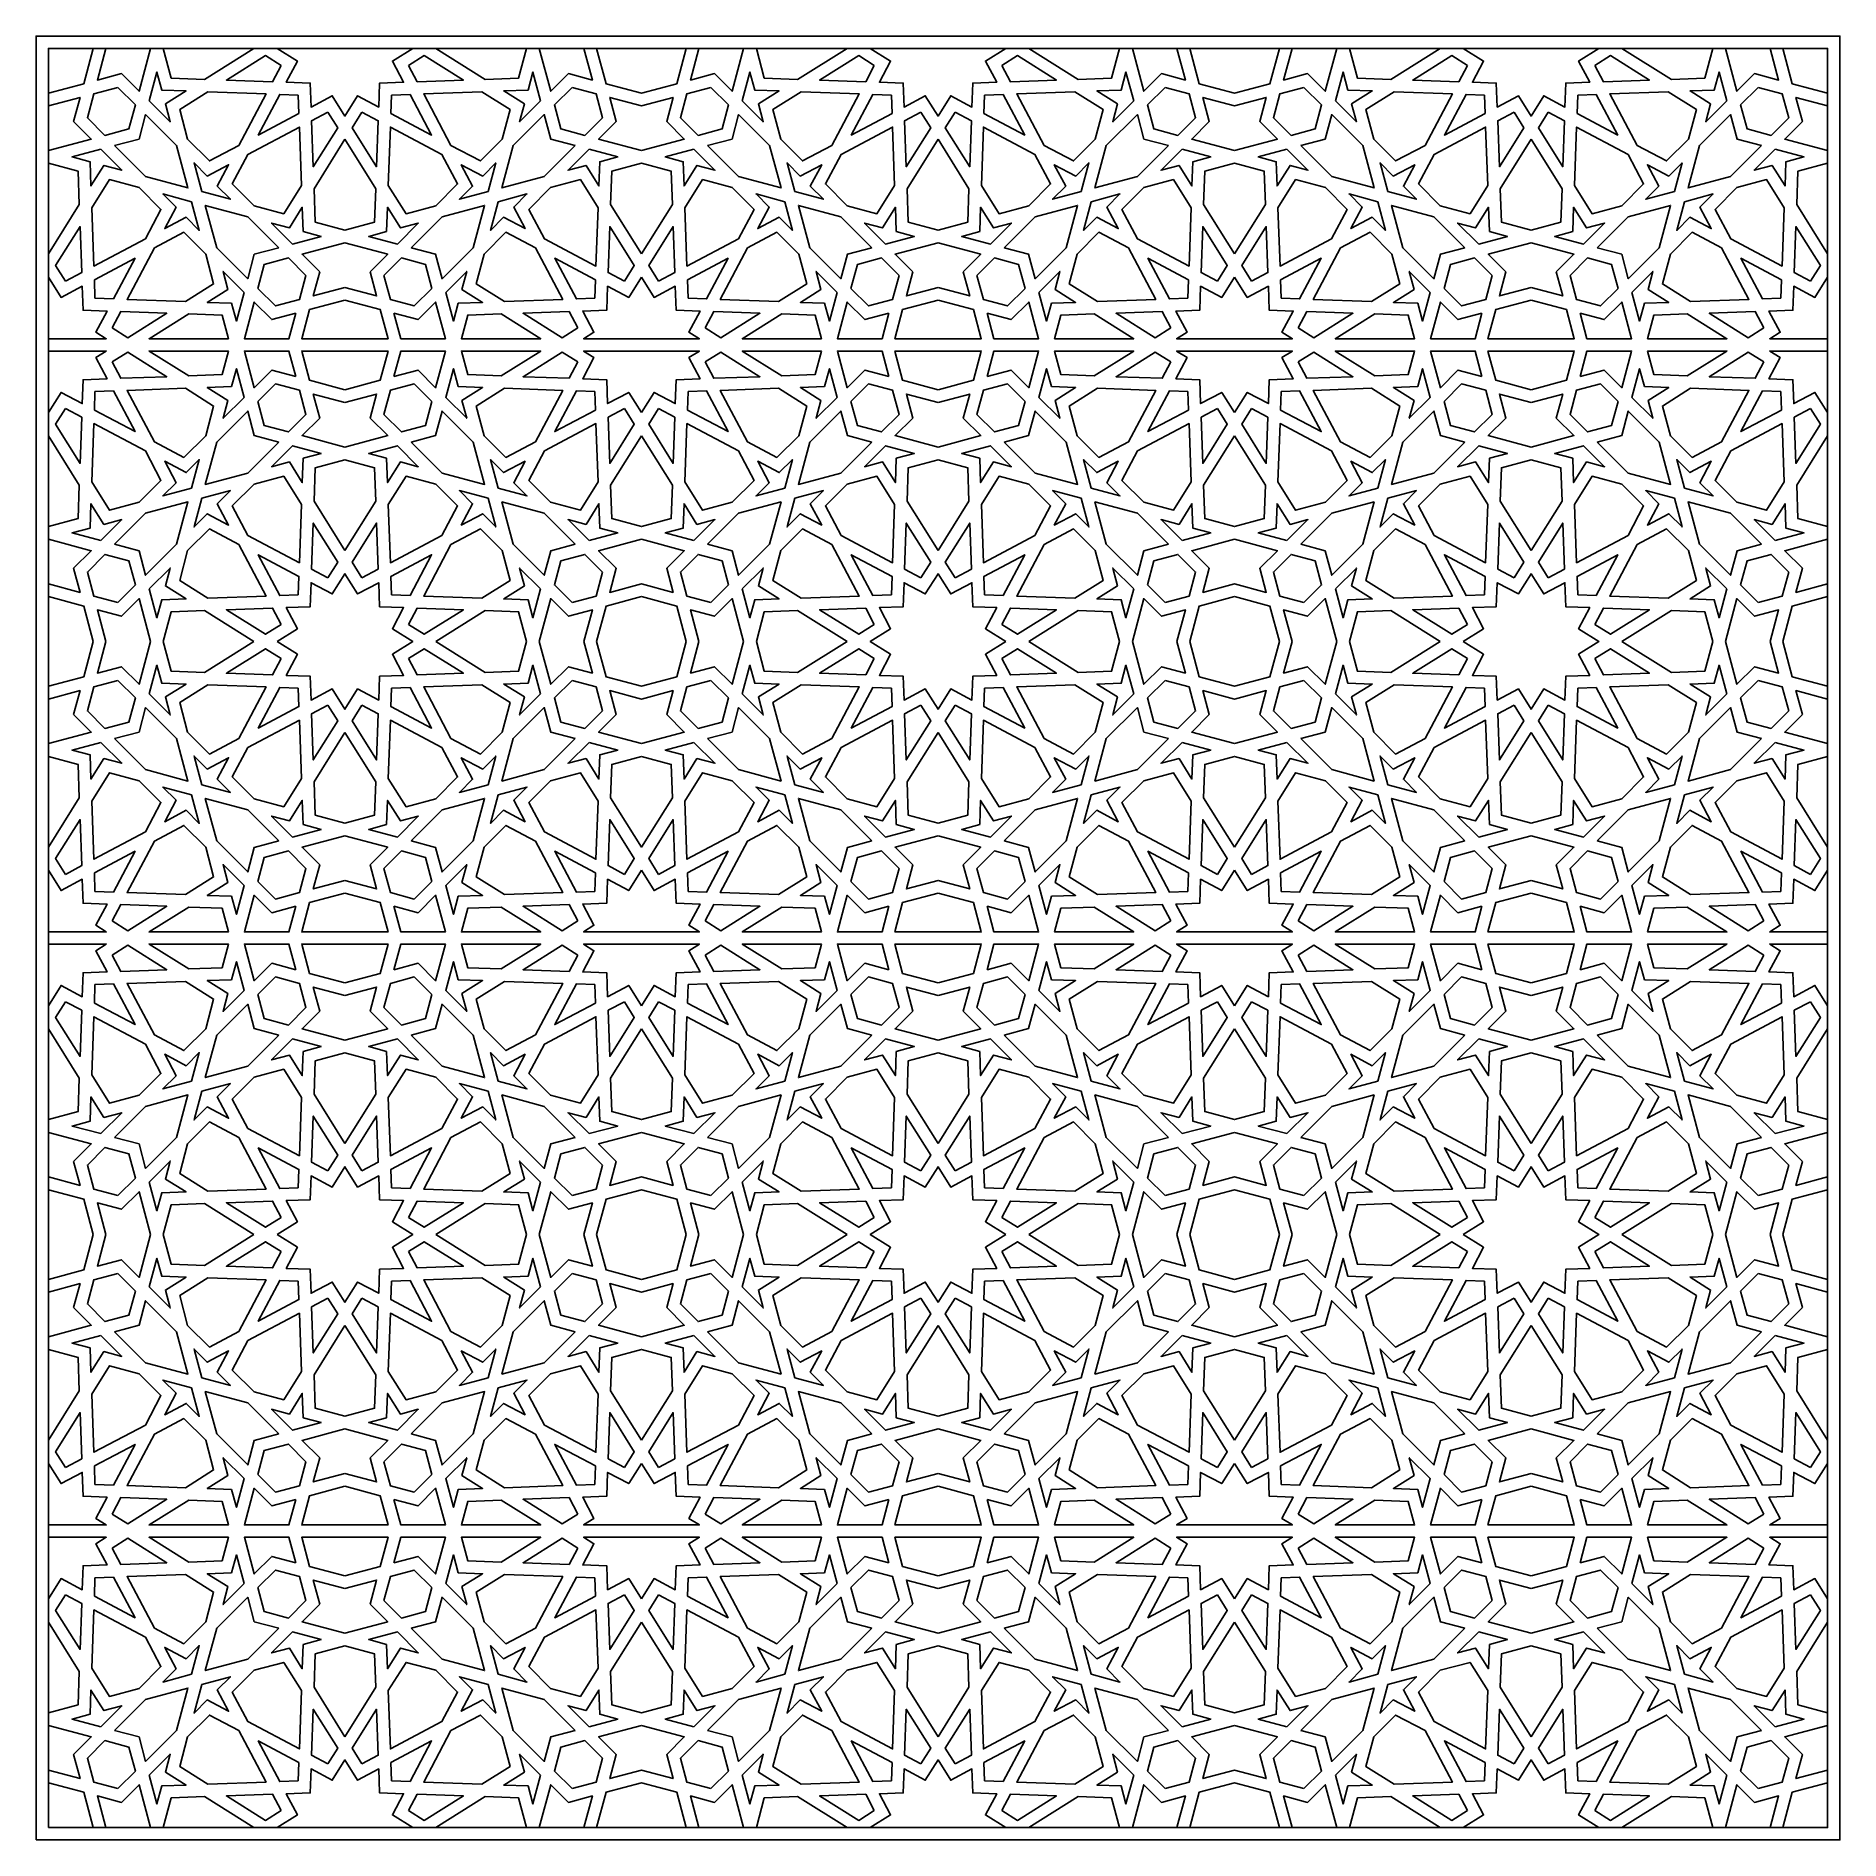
# Model space of a CAD drawing. Extents: x -1198 to 1735, y -1009 to 1923.
import ezdxf

# ---------------------------------------------------------------- set-up
doc = ezdxf.new("R2010")
doc.units = 0
doc.layers.add('LAYER_01', color=1, linetype='CONTINUOUS')

msp = doc.modelspace()

# ---------------------------------------------------------------- linework, layer by layer
at = {"layer": 'LAYER_01'}
for points in [[(-1198.1, -1009.4), (1734.6, -1009.4), (1734.6, 1923.2), (-1198.1, 1923.2)], [(-1178.1, -989.4), (1714.6, -989.4), (1714.6, 1903.2), (-1178.1, 1903.2)], [(-799.5, 1875.5), (-813.6, 1849), (-888.5, 1851.7), (-825, 1891.4)], [(-592.4, 1875.5), (-578.3, 1849), (-503.4, 1851.7), (-566.9, 1891.4)], [(164.7, 1875.5), (150.7, 1849), (75.8, 1851.7), (139.3, 1891.4)], [(371.8, 1875.5), (385.9, 1849), (460.8, 1851.7), (397.3, 1891.4)], [(1129, 1875.5), (1114.9, 1849), (1040, 1851.7), (1103.5, 1891.4)], [(1336, 1875.5), (1350.1, 1849), (1425, 1851.7), (1361.5, 1891.4)], [(-1014.1, 1818), (-1001.6, 1864.6), (-993.8, 1835.4), (-954.3, 1834), (-987.8, 1813), (-980, 1783.9)], [(-377.8, 1818), (-390.3, 1864.6), (-398.1, 1835.4), (-437.6, 1834), (-404.1, 1813), (-411.9, 1783.9)], [(-49.9, 1818), (-37.4, 1864.6), (-29.6, 1835.4), (9.9, 1834), (-23.6, 1813), (-15.7, 1783.9)], [(586.4, 1818), (573.9, 1864.6), (566.1, 1835.4), (526.6, 1834), (560.1, 1813), (552.3, 1783.9)], [(914.4, 1818), (926.9, 1864.6), (934.7, 1835.4), (974.2, 1834), (940.7, 1813), (948.5, 1783.9)], [(1550.6, 1818), (1538.1, 1864.6), (1530.3, 1835.4), (1490.9, 1834), (1524.3, 1813), (1516.5, 1783.9)], [(-1065.2, 1839.9), (-1104.3, 1829.4), (-1114.7, 1790.4), (-1086.1, 1761.8), (-1047.1, 1772.2), (-1036.6, 1811.3)], [(-951.7, 1755.6), (-916.3, 1720.2), (-868.4, 1745.6), (-824, 1829.3), (-918.7, 1832.7), (-964.6, 1803.9)], [(-771.8, 1827.4), (-770.7, 1797.4), (-836.9, 1762.3), (-801.8, 1828.5)], [(-620.1, 1827.4), (-621.2, 1797.4), (-555, 1762.3), (-590.1, 1828.5)], [(-440.2, 1755.6), (-475.6, 1720.2), (-523.5, 1745.6), (-567.9, 1829.3), (-473.2, 1832.7), (-427.3, 1803.9)], [(-326.7, 1839.9), (-287.6, 1829.4), (-277.2, 1790.4), (-305.8, 1761.8), (-344.8, 1772.2), (-355.3, 1811.3)], [(-213.8, 1737.1), (-144.2, 1755.8), (-172.8, 1784.4), (-162.3, 1823.4), (-213.8, 1809.6), (-265.3, 1823.4), (-254.9, 1784.4), (-283.5, 1755.8)], [(-101, 1839.9), (-140, 1829.4), (-150.5, 1790.4), (-121.9, 1761.8), (-82.8, 1772.2), (-72.4, 1811.3)], [(12.5, 1755.6), (47.9, 1720.2), (95.9, 1745.6), (140.2, 1829.3), (45.6, 1832.7), (-0.4, 1803.9)], [(192.5, 1827.4), (193.6, 1797.4), (127.3, 1762.3), (162.5, 1828.5)], [(344.1, 1827.4), (343, 1797.4), (409.2, 1762.3), (374.1, 1828.5)], [(524, 1755.6), (488.6, 1720.2), (440.7, 1745.6), (396.3, 1829.3), (491, 1832.7), (537, 1803.9)], [(637.5, 1839.9), (676.6, 1829.4), (687, 1790.4), (658.4, 1761.8), (619.4, 1772.2), (608.9, 1811.3)], [(750.4, 1737.1), (680.8, 1755.8), (709.4, 1784.4), (698.9, 1823.4), (750.4, 1809.6), (801.9, 1823.4), (791.4, 1784.4), (820, 1755.8)], [(863.3, 1839.9), (824.2, 1829.4), (813.7, 1790.4), (842.3, 1761.8), (881.4, 1772.2), (891.9, 1811.3)], [(976.8, 1755.6), (1012.2, 1720.2), (1060.1, 1745.6), (1104.5, 1829.3), (1009.8, 1832.7), (963.8, 1803.9)], [(1156.7, 1827.4), (1157.8, 1797.4), (1091.6, 1762.3), (1126.7, 1828.5)], [(1308.3, 1827.4), (1307.2, 1797.4), (1373.4, 1762.3), (1338.3, 1828.5)], [(1488.2, 1755.6), (1452.8, 1720.2), (1404.9, 1745.6), (1360.5, 1829.3), (1455.2, 1832.7), (1501.2, 1803.9)], [(1601.7, 1839.9), (1640.8, 1829.4), (1651.3, 1790.4), (1622.7, 1761.8), (1583.6, 1772.2), (1573.1, 1811.3)], [(-1070.5, 1745.2), (-1030.7, 1755.9), (-1020.1, 1795.7), (-969.6, 1745.2), (-951.1, 1676.3), (-1020.1, 1694.8)], [(-723.7, 1799.7), (-707.7, 1774.2), (-747.5, 1710.7), (-750.2, 1785.6)], [(-668.2, 1799.7), (-684.1, 1774.2), (-644.4, 1710.7), (-641.7, 1785.6)], [(-321.4, 1745.2), (-361.2, 1755.9), (-371.8, 1795.7), (-422.3, 1745.2), (-440.8, 1676.3), (-371.8, 1694.8)], [(-106.3, 1745.2), (-66.5, 1755.9), (-55.8, 1795.7), (-5.4, 1745.2), (13.1, 1676.3), (-55.8, 1694.8)], [(240.5, 1799.7), (256.5, 1774.2), (216.7, 1710.7), (214, 1785.6)], [(296, 1799.7), (280.1, 1774.2), (319.9, 1710.7), (322.6, 1785.6)], [(642.8, 1745.2), (603, 1755.9), (592.4, 1795.7), (541.9, 1745.2), (523.5, 1676.3), (592.4, 1694.8)], [(857.9, 1745.2), (897.7, 1755.9), (908.4, 1795.7), (958.8, 1745.2), (977.3, 1676.3), (908.4, 1694.8)], [(1204.8, 1799.7), (1220.7, 1774.2), (1180.9, 1710.7), (1178.2, 1785.6)], [(1260.2, 1799.7), (1244.3, 1774.2), (1284.1, 1710.7), (1286.8, 1785.6)], [(1607.1, 1745.2), (1567.3, 1755.9), (1556.6, 1795.7), (1506.2, 1745.2), (1487.7, 1676.3), (1556.6, 1694.8)], [(-843.6, 1647.5), (-795.3, 1634.5), (-766.5, 1680.5), (-769.9, 1775.2), (-853.6, 1730.8), (-879, 1682.9)], [(-548.3, 1647.5), (-596.6, 1634.5), (-625.4, 1680.5), (-622, 1775.2), (-538.3, 1730.8), (-512.9, 1682.9)], [(120.6, 1647.5), (169, 1634.5), (197.8, 1680.5), (194.4, 1775.2), (110.6, 1730.8), (85.2, 1682.9)], [(415.9, 1647.5), (367.6, 1634.5), (338.8, 1680.5), (342.2, 1775.2), (425.9, 1730.8), (451.3, 1682.9)], [(1084.9, 1647.5), (1133.2, 1634.5), (1162, 1680.5), (1158.6, 1775.2), (1074.9, 1730.8), (1049.5, 1682.9)], [(1380.1, 1647.5), (1331.8, 1634.5), (1303, 1680.5), (1306.4, 1775.2), (1390.1, 1730.8), (1415.5, 1682.9)], [(-1092.8, 1739.3), (-1058.7, 1705.1), (-1087.9, 1713), (-1108.8, 1679.5), (-1110.3, 1719), (-1139.4, 1726.8)], [(-695.9, 1755.4), (-645.6, 1675.1), (-647.6, 1620.9), (-695.9, 1607.9), (-744.3, 1620.9), (-746.2, 1675.1)], [(-299.1, 1739.3), (-333.2, 1705.1), (-304, 1713), (-283.1, 1679.5), (-281.6, 1719), (-252.5, 1726.8)], [(-128.6, 1739.3), (-94.5, 1705.1), (-123.6, 1713), (-144.6, 1679.5), (-146, 1719), (-175.2, 1726.8)], [(268.3, 1755.4), (218, 1675.1), (219.9, 1620.9), (268.3, 1607.9), (316.6, 1620.9), (318.6, 1675.1)], [(665.1, 1739.3), (631, 1705.1), (660.2, 1713), (681.2, 1679.5), (682.6, 1719), (711.8, 1726.8)], [(835.6, 1739.3), (869.8, 1705.1), (840.6, 1713), (819.6, 1679.5), (818.2, 1719), (789, 1726.8)], [(1232.5, 1755.4), (1282.8, 1675.1), (1280.8, 1620.9), (1232.5, 1607.9), (1184.2, 1620.9), (1182.2, 1675.1)], [(1629.4, 1739.3), (1595.3, 1705.1), (1624.4, 1713), (1645.4, 1679.5), (1646.8, 1719), (1676, 1726.8)], [(-928.8, 1670.3), (-941.3, 1717), (-920, 1695.6), (-885.1, 1714.1), (-903.6, 1679.2), (-882.2, 1657.9)], [(-463.1, 1670.3), (-450.6, 1717), (-471.9, 1695.6), (-506.8, 1714.1), (-488.3, 1679.2), (-509.7, 1657.9)], [(-213.8, 1569), (-264.1, 1649.3), (-262.2, 1703.5), (-213.8, 1716.4), (-165.5, 1703.5), (-163.5, 1649.3)], [(35.4, 1670.3), (22.9, 1717), (44.2, 1695.6), (79.2, 1714.1), (60.6, 1679.2), (82, 1657.9)], [(501.2, 1670.3), (513.7, 1717), (492.3, 1695.6), (457.4, 1714.1), (475.9, 1679.2), (454.6, 1657.9)], [(750.4, 1569), (800.7, 1649.3), (798.7, 1703.5), (750.4, 1716.4), (702, 1703.5), (700.1, 1649.3)], [(999.6, 1670.3), (987.1, 1717), (1008.5, 1695.6), (1043.4, 1714.1), (1024.9, 1679.2), (1046.2, 1657.9)], [(1465.4, 1670.3), (1477.9, 1717), (1456.5, 1695.6), (1421.6, 1714.1), (1440.1, 1679.2), (1418.8, 1657.9)], [(-1030.4, 1676.9), (-995, 1641.5), (-1020.4, 1593.5), (-1104.1, 1549.2), (-1107.6, 1643.8), (-1078.8, 1689.8)], [(-361.5, 1676.9), (-396.9, 1641.5), (-371.5, 1593.5), (-287.8, 1549.2), (-284.3, 1643.8), (-313.1, 1689.8)], [(-66.2, 1676.9), (-30.8, 1641.5), (-56.2, 1593.5), (-139.9, 1549.2), (-143.3, 1643.8), (-114.5, 1689.8)], [(602.7, 1676.9), (567.3, 1641.5), (592.8, 1593.5), (676.5, 1549.2), (679.9, 1643.8), (651.1, 1689.8)], [(898, 1676.9), (933.4, 1641.5), (908, 1593.5), (824.3, 1549.2), (820.9, 1643.8), (849.7, 1689.8)], [(1567, 1676.9), (1531.6, 1641.5), (1557, 1593.5), (1640.7, 1549.2), (1644.1, 1643.8), (1615.3, 1689.8)], [(-945.2, 1654), (-991.8, 1666.5), (-970.4, 1645.2), (-988.9, 1610.2), (-954, 1628.8), (-932.7, 1607.4)], [(-803.5, 1579.1), (-843.3, 1568.5), (-853.9, 1528.7), (-904.4, 1579.1), (-922.9, 1648), (-853.9, 1629.6)], [(-763.8, 1605.4), (-734.6, 1597.6), (-781.2, 1585.1), (-815.3, 1619.2), (-786.1, 1611.4), (-765.2, 1644.9)], [(-628.1, 1605.4), (-657.3, 1597.6), (-610.7, 1585.1), (-576.6, 1619.2), (-605.8, 1611.4), (-626.7, 1644.9)], [(-588.4, 1579.1), (-548.6, 1568.5), (-537.9, 1528.7), (-487.5, 1579.1), (-469, 1648), (-537.9, 1629.6)], [(-446.7, 1654), (-400.1, 1666.5), (-421.5, 1645.2), (-403, 1610.2), (-437.9, 1628.8), (-459.2, 1607.4)], [(19.1, 1654), (-27.6, 1666.5), (-6.2, 1645.2), (-24.7, 1610.2), (10.2, 1628.8), (31.5, 1607.4)], [(160.7, 1579.1), (120.9, 1568.5), (110.3, 1528.7), (59.8, 1579.1), (41.4, 1648), (110.3, 1629.6)], [(200.5, 1605.4), (229.6, 1597.6), (183, 1585.1), (148.9, 1619.2), (178.1, 1611.4), (199.1, 1644.9)], [(336.1, 1605.4), (306.9, 1597.6), (353.5, 1585.1), (387.6, 1619.2), (358.5, 1611.4), (337.5, 1644.9)], [(375.8, 1579.1), (415.6, 1568.5), (426.3, 1528.7), (476.7, 1579.1), (495.2, 1648), (426.3, 1629.6)], [(517.5, 1654), (564.1, 1666.5), (542.8, 1645.2), (561.3, 1610.2), (526.4, 1628.8), (505, 1607.4)], [(983.3, 1654), (936.7, 1666.5), (958, 1645.2), (939.5, 1610.2), (974.4, 1628.8), (995.8, 1607.4)], [(1125, 1579.1), (1085.2, 1568.5), (1074.5, 1528.7), (1024.1, 1579.1), (1005.6, 1648), (1074.5, 1629.6)], [(1164.7, 1605.4), (1193.9, 1597.6), (1147.3, 1585.1), (1113.1, 1619.2), (1142.3, 1611.4), (1163.3, 1644.9)], [(1300.3, 1605.4), (1271.1, 1597.6), (1317.7, 1585.1), (1351.9, 1619.2), (1322.7, 1611.4), (1301.7, 1644.9)], [(1340.1, 1579.1), (1379.8, 1568.5), (1390.5, 1528.7), (1441, 1579.1), (1459.4, 1648), (1390.5, 1629.6)], [(1481.7, 1654), (1528.3, 1666.5), (1507, 1645.2), (1525.5, 1610.2), (1490.6, 1628.8), (1469.2, 1607.4)], [(-1150.3, 1524.7), (-1166.3, 1550.1), (-1126.5, 1613.6), (-1123.8, 1538.7)], [(-241.6, 1524.7), (-225.6, 1550.1), (-265.4, 1613.6), (-268.1, 1538.7)], [(-186.1, 1524.7), (-202, 1550.1), (-162.3, 1613.6), (-159.6, 1538.7)], [(722.6, 1524.7), (738.6, 1550.1), (698.8, 1613.6), (696.1, 1538.7)], [(778.1, 1524.7), (762.2, 1550.1), (802, 1613.6), (804.7, 1538.7)], [(1686.9, 1524.7), (1702.8, 1550.1), (1663, 1613.6), (1660.3, 1538.7)], [(-922.3, 1568.8), (-909.4, 1520.4), (-955.3, 1491.6), (-1050, 1495), (-1005.6, 1578.8), (-957.7, 1604.2)], [(-695.9, 1514.7), (-747.5, 1500.9), (-737, 1540), (-765.6, 1568.6), (-695.9, 1587.2), (-626.3, 1568.6), (-654.9, 1540), (-644.4, 1500.9)], [(-469.6, 1568.8), (-482.5, 1520.4), (-436.6, 1491.6), (-341.9, 1495), (-386.3, 1578.8), (-434.2, 1604.2)], [(41.9, 1568.8), (54.8, 1520.4), (8.9, 1491.6), (-85.8, 1495), (-41.4, 1578.8), (6.5, 1604.2)], [(268.3, 1514.7), (319.8, 1500.9), (309.3, 1540), (337.9, 1568.6), (268.3, 1587.2), (198.6, 1568.6), (227.2, 1540), (216.8, 1500.9)], [(494.7, 1568.8), (481.7, 1520.4), (527.7, 1491.6), (622.4, 1495), (578, 1578.8), (530, 1604.2)], [(1006.1, 1568.8), (1019.1, 1520.4), (973.1, 1491.6), (878.4, 1495), (922.8, 1578.8), (970.7, 1604.2)], [(1232.5, 1514.7), (1181, 1500.9), (1191.5, 1540), (1162.9, 1568.6), (1232.5, 1587.2), (1302.1, 1568.6), (1273.5, 1540), (1284, 1500.9)], [(1458.9, 1568.8), (1445.9, 1520.4), (1491.9, 1491.6), (1586.6, 1495), (1542.2, 1578.8), (1494.3, 1604.2)], [(-1102.3, 1496.9), (-1072.2, 1495.8), (-1037.1, 1562.1), (-1103.3, 1526.9)], [(-837.4, 1513.1), (-808.8, 1484.5), (-769.8, 1494.9), (-759.3, 1534), (-787.9, 1562.6), (-827, 1552.1)], [(-554.5, 1513.1), (-583.1, 1484.5), (-622.1, 1494.9), (-632.6, 1534), (-604, 1562.6), (-564.9, 1552.1)], [(-289.6, 1496.9), (-319.7, 1495.8), (-354.8, 1562.1), (-288.6, 1526.9)], [(-138, 1496.9), (-108, 1495.8), (-72.9, 1562.1), (-139.1, 1526.9)], [(126.8, 1513.1), (155.4, 1484.5), (194.5, 1494.9), (204.9, 1534), (176.3, 1562.6), (137.3, 1552.1)], [(409.8, 1513.1), (381.2, 1484.5), (342.1, 1494.9), (331.6, 1534), (360.2, 1562.6), (399.3, 1552.1)], [(674.6, 1496.9), (644.6, 1495.8), (609.5, 1562.1), (675.7, 1526.9)], [(826.2, 1496.9), (856.2, 1495.8), (891.3, 1562.1), (825.1, 1526.9)], [(1091, 1513.1), (1119.6, 1484.5), (1158.7, 1494.9), (1169.2, 1534), (1140.6, 1562.6), (1101.5, 1552.1)], [(1374, 1513.1), (1345.4, 1484.5), (1306.3, 1494.9), (1295.8, 1534), (1324.4, 1562.6), (1363.5, 1552.1)], [(1638.8, 1496.9), (1608.8, 1495.8), (1573.7, 1562.1), (1639.9, 1526.9)], [(-880.2, 1488.9), (-872.4, 1459.8), (-859.9, 1506.4), (-894, 1540.5), (-886.2, 1511.3), (-919.7, 1490.3)], [(-511.7, 1488.9), (-519.5, 1459.8), (-532, 1506.4), (-497.9, 1540.5), (-505.7, 1511.3), (-472.2, 1490.3)], [(-213.8, 1531.3), (-193.2, 1498.3), (-158.8, 1516.5), (-157.4, 1477.6), (-118.4, 1476.2), (-136.7, 1441.8), (-119.6, 1431.1), (-308, 1431.1), (-291, 1441.8), (-309.2, 1476.2), (-270.3, 1477.6), (-268.9, 1516.5), (-234.5, 1498.3)], [(84, 1488.9), (91.8, 1459.8), (104.3, 1506.4), (70.2, 1540.5), (78, 1511.3), (44.5, 1490.3)], [(452.6, 1488.9), (444.7, 1459.8), (432.3, 1506.4), (466.4, 1540.5), (458.6, 1511.3), (492, 1490.3)], [(750.4, 1531.3), (729.7, 1498.3), (695.3, 1516.5), (693.9, 1477.6), (655, 1476.2), (673.2, 1441.8), (656.2, 1431.1), (844.6, 1431.1), (827.5, 1441.8), (845.8, 1476.2), (806.9, 1477.6), (805.5, 1516.5), (771.1, 1498.3)], [(1048.2, 1488.9), (1056, 1459.8), (1068.5, 1506.4), (1034.4, 1540.5), (1042.2, 1511.3), (1008.7, 1490.3)], [(1416.8, 1488.9), (1409, 1459.8), (1396.5, 1506.4), (1430.6, 1540.5), (1422.8, 1511.3), (1456.3, 1490.3)], [(-1074.5, 1448.9), (-1049.1, 1432.9), (-985.5, 1472.7), (-1060.4, 1475.4)], [(-949.9, 1471.4), (-895.7, 1469.5), (-885.4, 1431.1), (-1014.3, 1431.1)], [(-775.7, 1472.6), (-814.8, 1462.2), (-843.4, 1490.8), (-859.4, 1431.1), (-786.9, 1431.1)], [(-695.9, 1494), (-638.5, 1478.6), (-625.7, 1431.1), (-766.2, 1431.1), (-753.4, 1478.6)], [(-616.2, 1472.6), (-577.1, 1462.2), (-548.5, 1490.8), (-532.5, 1431.1), (-605, 1431.1)], [(-442, 1471.4), (-496.2, 1469.5), (-506.5, 1431.1), (-377.6, 1431.1)], [(-317.4, 1448.9), (-342.8, 1432.9), (-406.4, 1472.7), (-331.5, 1475.4)], [(-110.3, 1448.9), (-84.8, 1432.9), (-21.3, 1472.7), (-96.2, 1475.4)], [(14.3, 1471.4), (68.5, 1469.5), (78.8, 1431.1), (-50, 1431.1)], [(188.5, 1472.6), (149.4, 1462.2), (120.8, 1490.8), (104.8, 1431.1), (177.4, 1431.1)], [(268.3, 1494), (210.8, 1478.6), (198.1, 1431.1), (338.5, 1431.1), (325.8, 1478.6)], [(348.1, 1472.6), (387.1, 1462.2), (415.7, 1490.8), (431.7, 1431.1), (359.2, 1431.1)], [(522.3, 1471.4), (468, 1469.5), (457.8, 1431.1), (586.6, 1431.1)], [(646.8, 1448.9), (621.4, 1432.9), (557.9, 1472.7), (632.8, 1475.4)], [(853.9, 1448.9), (879.4, 1432.9), (942.9, 1472.7), (868, 1475.4)], [(978.5, 1471.4), (1032.7, 1469.5), (1043, 1431.1), (914.2, 1431.1)], [(1152.7, 1472.6), (1113.6, 1462.2), (1085, 1490.8), (1069.1, 1431.1), (1141.6, 1431.1)], [(1232.5, 1494), (1290, 1478.6), (1302.7, 1431.1), (1162.3, 1431.1), (1175, 1478.6)], [(1312.3, 1472.6), (1351.4, 1462.2), (1380, 1490.8), (1395.9, 1431.1), (1323.4, 1431.1)], [(1486.5, 1471.4), (1432.3, 1469.5), (1422, 1431.1), (1550.8, 1431.1)], [(1611.1, 1448.9), (1585.6, 1432.9), (1522.1, 1472.7), (1597, 1475.4)], [(-1074.5, 1393.4), (-1049.1, 1409.3), (-985.5, 1369.5), (-1060.4, 1366.8)], [(-949.9, 1370.8), (-895.7, 1372.8), (-885.4, 1411.1), (-1014.3, 1411.1)], [(-775.7, 1369.6), (-814.8, 1380.1), (-843.4, 1351.5), (-859.4, 1411.1), (-786.9, 1411.1)], [(-695.9, 1348.2), (-638.5, 1363.6), (-625.7, 1411.1), (-766.2, 1411.1), (-753.4, 1363.6)], [(-616.2, 1369.6), (-577.1, 1380.1), (-548.5, 1351.5), (-532.5, 1411.1), (-605, 1411.1)], [(-442, 1370.8), (-496.2, 1372.8), (-506.5, 1411.1), (-377.6, 1411.1)], [(-317.4, 1393.4), (-342.8, 1409.3), (-406.4, 1369.5), (-331.5, 1366.8)], [(-213.8, 1311), (-193.2, 1344), (-158.8, 1325.7), (-157.4, 1364.6), (-118.4, 1366), (-136.7, 1400.4), (-119.6, 1411.1), (-308, 1411.1), (-291, 1400.4), (-309.2, 1366), (-270.3, 1364.6), (-268.9, 1325.7), (-234.5, 1344)], [(-110.3, 1393.4), (-84.8, 1409.3), (-21.3, 1369.5), (-96.2, 1366.8)], [(14.3, 1370.8), (68.5, 1372.8), (78.8, 1411.1), (-50, 1411.1)], [(188.5, 1369.6), (149.4, 1380.1), (120.8, 1351.5), (104.8, 1411.1), (177.4, 1411.1)], [(268.3, 1348.2), (210.8, 1363.6), (198.1, 1411.1), (338.5, 1411.1), (325.8, 1363.6)], [(348.1, 1369.6), (387.1, 1380.1), (415.7, 1351.5), (431.7, 1411.1), (359.2, 1411.1)], [(522.3, 1370.8), (468, 1372.8), (457.8, 1411.1), (586.6, 1411.1)], [(646.8, 1393.4), (621.4, 1409.3), (557.9, 1369.5), (632.8, 1366.8)], [(750.4, 1311), (729.7, 1344), (695.3, 1325.7), (693.9, 1364.6), (655, 1366), (673.2, 1400.4), (656.2, 1411.1), (844.6, 1411.1), (827.5, 1400.4), (845.8, 1366), (806.9, 1364.6), (805.5, 1325.7), (771.1, 1344)], [(853.9, 1393.4), (879.4, 1409.3), (942.9, 1369.5), (868, 1366.8)], [(978.5, 1370.8), (1032.7, 1372.8), (1043, 1411.1), (914.2, 1411.1)], [(1152.7, 1369.6), (1113.6, 1380.1), (1085, 1351.5), (1069.1, 1411.1), (1141.6, 1411.1)], [(1232.5, 1348.2), (1290, 1363.6), (1302.7, 1411.1), (1162.3, 1411.1), (1175, 1363.6)], [(1312.3, 1369.6), (1351.4, 1380.1), (1380, 1351.5), (1395.9, 1411.1), (1323.4, 1411.1)], [(1486.5, 1370.8), (1432.3, 1372.8), (1422, 1411.1), (1550.8, 1411.1)], [(1611.1, 1393.4), (1585.6, 1409.3), (1522.1, 1369.5), (1597, 1366.8)], [(-880.2, 1353.3), (-872.4, 1382.5), (-859.9, 1335.9), (-894, 1301.8), (-886.2, 1330.9), (-919.7, 1351.9)], [(-511.7, 1353.3), (-519.5, 1382.5), (-532, 1335.9), (-497.9, 1301.8), (-505.7, 1330.9), (-472.2, 1351.9)], [(84, 1353.3), (91.8, 1382.5), (104.3, 1335.9), (70.2, 1301.8), (78, 1330.9), (44.5, 1351.9)], [(452.6, 1353.3), (444.7, 1382.5), (432.3, 1335.9), (466.4, 1301.8), (458.6, 1330.9), (492, 1351.9)], [(1048.2, 1353.3), (1056, 1382.5), (1068.5, 1335.9), (1034.4, 1301.8), (1042.2, 1330.9), (1008.7, 1351.9)], [(1416.8, 1353.3), (1409, 1382.5), (1396.5, 1335.9), (1430.6, 1301.8), (1422.8, 1330.9), (1456.3, 1351.9)], [(-922.3, 1273.5), (-909.4, 1321.8), (-955.3, 1350.6), (-1050, 1347.2), (-1005.6, 1263.5), (-957.7, 1238.1)], [(-837.4, 1329.2), (-808.8, 1357.8), (-769.8, 1347.3), (-759.3, 1308.2), (-787.9, 1279.6), (-827, 1290.1)], [(-554.5, 1329.2), (-583.1, 1357.8), (-622.1, 1347.3), (-632.6, 1308.2), (-604, 1279.6), (-564.9, 1290.1)], [(-469.6, 1273.5), (-482.5, 1321.8), (-436.6, 1350.6), (-341.9, 1347.2), (-386.3, 1263.5), (-434.2, 1238.1)], [(41.9, 1273.5), (54.8, 1321.8), (8.9, 1350.6), (-85.8, 1347.2), (-41.4, 1263.5), (6.5, 1238.1)], [(126.8, 1329.2), (155.4, 1357.8), (194.5, 1347.3), (204.9, 1308.2), (176.3, 1279.6), (137.3, 1290.1)], [(409.8, 1329.2), (381.2, 1357.8), (342.1, 1347.3), (331.6, 1308.2), (360.2, 1279.6), (399.3, 1290.1)], [(494.7, 1273.5), (481.7, 1321.8), (527.7, 1350.6), (622.4, 1347.2), (578, 1263.5), (530, 1238.1)], [(1006.1, 1273.5), (1019.1, 1321.8), (973.1, 1350.6), (878.4, 1347.2), (922.8, 1263.5), (970.7, 1238.1)], [(1091, 1329.2), (1119.6, 1357.8), (1158.7, 1347.3), (1169.2, 1308.2), (1140.6, 1279.6), (1101.5, 1290.1)], [(1374, 1329.2), (1345.4, 1357.8), (1306.3, 1347.3), (1295.8, 1308.2), (1324.4, 1279.6), (1363.5, 1290.1)], [(1458.9, 1273.5), (1445.9, 1321.8), (1491.9, 1350.6), (1586.6, 1347.2), (1542.2, 1263.5), (1494.3, 1238.1)], [(-1102.3, 1345.3), (-1072.2, 1346.4), (-1037.1, 1280.2), (-1103.3, 1315.3)], [(-695.9, 1327.5), (-747.5, 1341.3), (-737, 1302.3), (-765.6, 1273.7), (-695.9, 1255), (-626.3, 1273.7), (-654.9, 1302.3), (-644.4, 1341.3)], [(-289.6, 1345.3), (-319.7, 1346.4), (-354.8, 1280.2), (-288.6, 1315.3)], [(-138, 1345.3), (-108, 1346.4), (-72.9, 1280.2), (-139.1, 1315.3)], [(268.3, 1327.5), (319.8, 1341.3), (309.3, 1302.3), (337.9, 1273.7), (268.3, 1255), (198.6, 1273.7), (227.2, 1302.3), (216.8, 1341.3)], [(674.6, 1345.3), (644.6, 1346.4), (609.5, 1280.2), (675.7, 1315.3)], [(826.2, 1345.3), (856.2, 1346.4), (891.3, 1280.2), (825.1, 1315.3)], [(1232.5, 1327.5), (1181, 1341.3), (1191.5, 1302.3), (1162.9, 1273.7), (1232.5, 1255), (1302.1, 1273.7), (1273.5, 1302.3), (1284, 1341.3)], [(1638.8, 1345.3), (1608.8, 1346.4), (1573.7, 1280.2), (1639.9, 1315.3)], [(-1150.3, 1317.6), (-1166.3, 1292.1), (-1126.5, 1228.6), (-1123.8, 1303.5)], [(-1030.4, 1165.4), (-995, 1200.8), (-1020.4, 1248.7), (-1104.1, 1293.1), (-1107.6, 1198.4), (-1078.8, 1152.4)], [(-803.5, 1263.1), (-843.3, 1273.8), (-853.9, 1313.6), (-904.4, 1263.1), (-922.9, 1194.2), (-853.9, 1212.7)], [(-588.4, 1263.1), (-548.6, 1273.8), (-537.9, 1313.6), (-487.5, 1263.1), (-469, 1194.2), (-537.9, 1212.7)], [(-361.5, 1165.4), (-396.9, 1200.8), (-371.5, 1248.7), (-287.8, 1293.1), (-284.3, 1198.4), (-313.1, 1152.4)], [(-241.6, 1317.6), (-225.6, 1292.1), (-265.4, 1228.6), (-268.1, 1303.5)], [(-186.1, 1317.6), (-202, 1292.1), (-162.3, 1228.6), (-159.6, 1303.5)], [(-66.2, 1165.4), (-30.8, 1200.8), (-56.2, 1248.7), (-139.9, 1293.1), (-143.3, 1198.4), (-114.5, 1152.4)], [(160.7, 1263.1), (120.9, 1273.8), (110.3, 1313.6), (59.8, 1263.1), (41.4, 1194.2), (110.3, 1212.7)], [(375.8, 1263.1), (415.6, 1273.8), (426.3, 1313.6), (476.7, 1263.1), (495.2, 1194.2), (426.3, 1212.7)], [(602.7, 1165.4), (567.3, 1200.8), (592.8, 1248.7), (676.5, 1293.1), (679.9, 1198.4), (651.1, 1152.4)], [(722.6, 1317.6), (738.6, 1292.1), (698.8, 1228.6), (696.1, 1303.5)], [(778.1, 1317.6), (762.2, 1292.1), (802, 1228.6), (804.7, 1303.5)], [(898, 1165.4), (933.4, 1200.8), (908, 1248.7), (824.3, 1293.1), (820.9, 1198.4), (849.7, 1152.4)], [(1125, 1263.1), (1085.2, 1273.8), (1074.5, 1313.6), (1024.1, 1263.1), (1005.6, 1194.2), (1074.5, 1212.7)], [(1340.1, 1263.1), (1379.8, 1273.8), (1390.5, 1313.6), (1441, 1263.1), (1459.4, 1194.2), (1390.5, 1212.7)], [(1567, 1165.4), (1531.6, 1200.8), (1557, 1248.7), (1640.7, 1293.1), (1644.1, 1198.4), (1615.3, 1152.4)], [(1686.9, 1317.6), (1702.8, 1292.1), (1663, 1228.6), (1660.3, 1303.5)], [(-213.8, 1273.3), (-264.1, 1193), (-262.2, 1138.8), (-213.8, 1125.8), (-165.5, 1138.8), (-163.5, 1193)], [(750.4, 1273.3), (800.7, 1193), (798.7, 1138.8), (750.4, 1125.8), (702, 1138.8), (700.1, 1193)], [(-945.2, 1188.2), (-991.8, 1175.7), (-970.4, 1197.1), (-988.9, 1232), (-954, 1213.5), (-932.7, 1234.8)], [(-763.8, 1236.8), (-734.6, 1244.7), (-781.2, 1257.1), (-815.3, 1223), (-786.1, 1230.8), (-765.2, 1197.4)], [(-695.9, 1086.8), (-645.6, 1167.1), (-647.6, 1221.3), (-695.9, 1234.3), (-744.3, 1221.3), (-746.2, 1167.1)], [(-628.1, 1236.8), (-657.3, 1244.7), (-610.7, 1257.1), (-576.6, 1223), (-605.8, 1230.8), (-626.7, 1197.4)], [(-446.7, 1188.2), (-400.1, 1175.7), (-421.5, 1197.1), (-403, 1232), (-437.9, 1213.5), (-459.2, 1234.8)], [(19.1, 1188.2), (-27.6, 1175.7), (-6.2, 1197.1), (-24.7, 1232), (10.2, 1213.5), (31.5, 1234.8)], [(200.5, 1236.8), (229.6, 1244.7), (183, 1257.1), (148.9, 1223), (178.1, 1230.8), (199.1, 1197.4)], [(268.3, 1086.8), (218, 1167.1), (219.9, 1221.3), (268.3, 1234.3), (316.6, 1221.3), (318.6, 1167.1)], [(336.1, 1236.8), (306.9, 1244.7), (353.5, 1257.1), (387.6, 1223), (358.5, 1230.8), (337.5, 1197.4)], [(517.5, 1188.2), (564.1, 1175.7), (542.8, 1197.1), (561.3, 1232), (526.4, 1213.5), (505, 1234.8)], [(983.3, 1188.2), (936.7, 1175.7), (958, 1197.1), (939.5, 1232), (974.4, 1213.5), (995.8, 1234.8)], [(1164.7, 1236.8), (1193.9, 1244.7), (1147.3, 1257.1), (1113.1, 1223), (1142.3, 1230.8), (1163.3, 1197.4)], [(1232.5, 1086.8), (1282.8, 1167.1), (1280.8, 1221.3), (1232.5, 1234.3), (1184.2, 1221.3), (1182.2, 1167.1)], [(1300.3, 1236.8), (1271.1, 1244.7), (1317.7, 1257.1), (1351.9, 1223), (1322.7, 1230.8), (1301.7, 1197.4)], [(1481.7, 1188.2), (1528.3, 1175.7), (1507, 1197.1), (1525.5, 1232), (1490.6, 1213.5), (1469.2, 1234.8)], [(-843.6, 1194.7), (-795.3, 1207.7), (-766.5, 1161.7), (-769.9, 1067), (-853.6, 1111.4), (-879, 1159.3)], [(-548.3, 1194.7), (-596.6, 1207.7), (-625.4, 1161.7), (-622, 1067), (-538.3, 1111.4), (-512.9, 1159.3)], [(120.6, 1194.7), (169, 1207.7), (197.8, 1161.7), (194.4, 1067), (110.6, 1111.4), (85.2, 1159.3)], [(415.9, 1194.7), (367.6, 1207.7), (338.8, 1161.7), (342.2, 1067), (425.9, 1111.4), (451.3, 1159.3)], [(1084.9, 1194.7), (1133.2, 1207.7), (1162, 1161.7), (1158.6, 1067), (1074.9, 1111.4), (1049.5, 1159.3)], [(1380.1, 1194.7), (1331.8, 1207.7), (1303, 1161.7), (1306.4, 1067), (1390.1, 1111.4), (1415.5, 1159.3)], [(-928.8, 1171.9), (-941.3, 1125.3), (-920, 1146.6), (-885.1, 1128.1), (-903.6, 1163), (-882.2, 1184.4)], [(-463.1, 1171.9), (-450.6, 1125.3), (-471.9, 1146.6), (-506.8, 1128.1), (-488.3, 1163), (-509.7, 1184.4)], [(35.4, 1171.9), (22.9, 1125.3), (44.2, 1146.6), (79.2, 1128.1), (60.6, 1163), (82, 1184.4)], [(501.2, 1171.9), (513.7, 1125.3), (492.3, 1146.6), (457.4, 1128.1), (475.9, 1163), (454.6, 1184.4)], [(999.6, 1171.9), (987.1, 1125.3), (1008.5, 1146.6), (1043.4, 1128.1), (1024.9, 1163), (1046.2, 1184.4)], [(1465.4, 1171.9), (1477.9, 1125.3), (1456.5, 1146.6), (1421.6, 1128.1), (1440.1, 1163), (1418.8, 1184.4)], [(-1092.8, 1103), (-1058.7, 1137.1), (-1087.9, 1129.3), (-1108.8, 1162.8), (-1110.3, 1123.3), (-1139.4, 1115.5)], [(-1070.5, 1097), (-1030.7, 1086.3), (-1020.1, 1046.6), (-969.6, 1097), (-951.1, 1165.9), (-1020.1, 1147.5)], [(-321.4, 1097), (-361.2, 1086.3), (-371.8, 1046.6), (-422.3, 1097), (-440.8, 1165.9), (-371.8, 1147.5)], [(-299.1, 1103), (-333.2, 1137.1), (-304, 1129.3), (-283.1, 1162.8), (-281.6, 1123.3), (-252.5, 1115.5)], [(-128.6, 1103), (-94.5, 1137.1), (-123.6, 1129.3), (-144.6, 1162.8), (-146, 1123.3), (-175.2, 1115.5)], [(-106.3, 1097), (-66.5, 1086.3), (-55.8, 1046.6), (-5.4, 1097), (13.1, 1165.9), (-55.8, 1147.5)], [(642.8, 1097), (603, 1086.3), (592.4, 1046.6), (541.9, 1097), (523.5, 1165.9), (592.4, 1147.5)], [(665.1, 1103), (631, 1137.1), (660.2, 1129.3), (681.2, 1162.8), (682.6, 1123.3), (711.8, 1115.5)], [(835.6, 1103), (869.8, 1137.1), (840.6, 1129.3), (819.6, 1162.8), (818.2, 1123.3), (789, 1115.5)], [(857.9, 1097), (897.7, 1086.3), (908.4, 1046.6), (958.8, 1097), (977.3, 1165.9), (908.4, 1147.5)], [(1607.1, 1097), (1567.3, 1086.3), (1556.6, 1046.6), (1506.2, 1097), (1487.7, 1165.9), (1556.6, 1147.5)], [(1629.4, 1103), (1595.3, 1137.1), (1624.4, 1129.3), (1645.4, 1162.8), (1646.8, 1123.3), (1676, 1115.5)], [(-951.7, 1086.7), (-916.3, 1122), (-868.4, 1096.6), (-824, 1012.9), (-918.7, 1009.5), (-964.6, 1038.3)], [(-723.7, 1042.6), (-707.7, 1068), (-747.5, 1131.5), (-750.2, 1056.6)], [(-668.2, 1042.6), (-684.1, 1068), (-644.4, 1131.5), (-641.7, 1056.6)], [(-440.2, 1086.7), (-475.6, 1122), (-523.5, 1096.6), (-567.9, 1012.9), (-473.2, 1009.5), (-427.3, 1038.3)], [(12.5, 1086.7), (47.9, 1122), (95.9, 1096.6), (140.2, 1012.9), (45.6, 1009.5), (-0.4, 1038.3)], [(240.5, 1042.6), (256.5, 1068), (216.7, 1131.5), (214, 1056.6)], [(296, 1042.6), (280.1, 1068), (319.9, 1131.5), (322.6, 1056.6)], [(524, 1086.7), (488.6, 1122), (440.7, 1096.6), (396.3, 1012.9), (491, 1009.5), (537, 1038.3)], [(976.8, 1086.7), (1012.2, 1122), (1060.1, 1096.6), (1104.5, 1012.9), (1009.8, 1009.5), (963.8, 1038.3)], [(1204.8, 1042.6), (1220.7, 1068), (1180.9, 1131.5), (1178.2, 1056.6)], [(1260.2, 1042.6), (1244.3, 1068), (1284.1, 1131.5), (1286.8, 1056.6)], [(1488.2, 1086.7), (1452.8, 1122), (1404.9, 1096.6), (1360.5, 1012.9), (1455.2, 1009.5), (1501.2, 1038.3)], [(-213.8, 1105.1), (-144.2, 1086.5), (-172.8, 1057.9), (-162.3, 1018.8), (-213.8, 1032.6), (-265.3, 1018.8), (-254.9, 1057.9), (-283.5, 1086.5)], [(750.4, 1105.1), (680.8, 1086.5), (709.4, 1057.9), (698.9, 1018.8), (750.4, 1032.6), (801.9, 1018.8), (791.4, 1057.9), (820, 1086.5)], [(-1065.2, 1002.4), (-1104.3, 1012.8), (-1114.7, 1051.9), (-1086.1, 1080.5), (-1047.1, 1070), (-1036.6, 1031)], [(-1014.1, 1024.3), (-1001.6, 977.6), (-993.8, 1006.8), (-954.3, 1008.2), (-987.8, 1029.2), (-980, 1058.4)], [(-771.8, 1014.8), (-770.7, 1044.8), (-836.9, 1079.9), (-801.8, 1013.7)], [(-620.1, 1014.8), (-621.2, 1044.8), (-555, 1079.9), (-590.1, 1013.7)], [(-377.8, 1024.3), (-390.3, 977.6), (-398.1, 1006.8), (-437.6, 1008.2), (-404.1, 1029.2), (-411.9, 1058.4)], [(-326.7, 1002.4), (-287.6, 1012.8), (-277.2, 1051.9), (-305.8, 1080.5), (-344.8, 1070), (-355.3, 1031)], [(-101, 1002.4), (-140, 1012.8), (-150.5, 1051.9), (-121.9, 1080.5), (-82.8, 1070), (-72.4, 1031)], [(-49.9, 1024.3), (-37.4, 977.6), (-29.6, 1006.8), (9.9, 1008.2), (-23.6, 1029.2), (-15.7, 1058.4)], [(192.5, 1014.8), (193.6, 1044.8), (127.3, 1079.9), (162.5, 1013.7)], [(344.1, 1014.8), (343, 1044.8), (409.2, 1079.9), (374.1, 1013.7)], [(586.4, 1024.3), (573.9, 977.6), (566.1, 1006.8), (526.6, 1008.2), (560.1, 1029.2), (552.3, 1058.4)], [(637.5, 1002.4), (676.6, 1012.8), (687, 1051.9), (658.4, 1080.5), (619.4, 1070), (608.9, 1031)], [(863.3, 1002.4), (824.2, 1012.8), (813.7, 1051.9), (842.3, 1080.5), (881.4, 1070), (891.9, 1031)], [(914.4, 1024.3), (926.9, 977.6), (934.7, 1006.8), (974.2, 1008.2), (940.7, 1029.2), (948.5, 1058.4)], [(1156.7, 1014.8), (1157.8, 1044.8), (1091.6, 1079.9), (1126.7, 1013.7)], [(1308.3, 1014.8), (1307.2, 1044.8), (1373.4, 1079.9), (1338.3, 1013.7)], [(1550.6, 1024.3), (1538.1, 977.6), (1530.3, 1006.8), (1490.9, 1008.2), (1524.3, 1029.2), (1516.5, 1058.4)], [(1601.7, 1002.4), (1640.8, 1012.8), (1651.3, 1051.9), (1622.7, 1080.5), (1583.6, 1070), (1573.1, 1031)], [(-806.1, 939), (-773.1, 959.7), (-791.4, 994.1), (-752.4, 995.5), (-751, 1034.4), (-716.6, 1016.2), (-695.9, 1049.2), (-675.3, 1016.2), (-640.9, 1034.4), (-639.5, 995.5), (-600.5, 994.1), (-618.8, 959.7), (-585.8, 939), (-618.8, 918.3), (-600.5, 883.9), (-639.5, 882.5), (-640.9, 843.6), (-675.3, 861.8), (-695.9, 828.8), (-716.6, 861.8), (-751, 843.6), (-752.4, 882.5), (-791.4, 883.9), (-773.1, 918.3)], [(378.4, 939), (345.4, 959.7), (363.7, 994.1), (324.8, 995.5), (323.4, 1034.4), (289, 1016.2), (268.3, 1049.2), (247.6, 1016.2), (213.2, 1034.4), (211.8, 995.5), (172.9, 994.1), (191.1, 959.7), (158.1, 939), (191.1, 918.3), (172.9, 883.9), (211.8, 882.5), (213.2, 843.6), (247.6, 861.8), (268.3, 828.8), (289, 861.8), (323.4, 843.6), (324.8, 882.5), (363.7, 883.9), (345.4, 918.3)], [(1122.3, 939), (1155.3, 959.7), (1137.1, 994.1), (1176, 995.5), (1177.4, 1034.4), (1211.8, 1016.2), (1232.5, 1049.2), (1253.2, 1016.2), (1287.6, 1034.4), (1289, 995.5), (1327.9, 994.1), (1309.7, 959.7), (1342.7, 939), (1309.7, 918.3), (1327.9, 883.9), (1289, 882.5), (1287.6, 843.6), (1253.2, 861.8), (1232.5, 828.8), (1211.8, 861.8), (1177.4, 843.6), (1176, 882.5), (1137.1, 883.9), (1155.3, 918.3)], [(-1011.9, 939), (-1030.6, 869.4), (-1059.2, 898), (-1098.3, 887.5), (-1084.5, 939), (-1098.3, 990.5), (-1059.2, 980), (-1030.6, 1008.6)], [(-379.9, 939), (-361.3, 869.4), (-332.7, 898), (-293.6, 887.5), (-307.4, 939), (-293.6, 990.5), (-332.7, 980), (-361.3, 1008.6)], [(-213.8, 1011.9), (-271.3, 996.5), (-286.7, 939), (-271.3, 881.5), (-213.8, 866.1), (-156.4, 881.5), (-141, 939), (-156.4, 996.5)], [(-47.7, 939), (-66.4, 869.4), (-95, 898), (-134.1, 887.5), (-120.3, 939), (-134.1, 990.5), (-95, 980), (-66.4, 1008.6)], [(584.3, 939), (602.9, 869.4), (631.5, 898), (670.6, 887.5), (656.8, 939), (670.6, 990.5), (631.5, 980), (602.9, 1008.6)], [(750.4, 1011.9), (807.9, 996.5), (823.3, 939), (807.9, 881.5), (750.4, 866.1), (692.9, 881.5), (677.5, 939), (692.9, 996.5)], [(916.5, 939), (897.8, 869.4), (869.2, 898), (830.2, 887.5), (844, 939), (830.2, 990.5), (869.2, 980), (897.8, 1008.6)], [(1548.5, 939), (1567.2, 869.4), (1595.8, 898), (1634.8, 887.5), (1621, 939), (1634.8, 990.5), (1595.8, 980), (1567.2, 1008.6)], [(-843.8, 939), (-924.1, 888.7), (-978.3, 890.7), (-991.2, 939), (-978.3, 987.4), (-924.1, 989.3)], [(-799.5, 966.8), (-813.6, 993.3), (-888.5, 990.6), (-825, 950.8)], [(-592.4, 966.8), (-578.3, 993.3), (-503.4, 990.6), (-566.9, 950.8)], [(-548.1, 939), (-467.8, 888.7), (-413.6, 890.7), (-400.7, 939), (-413.6, 987.4), (-467.8, 989.3)], [(120.4, 939), (40.1, 888.7), (-14.1, 890.7), (-27, 939), (-14.1, 987.4), (40.1, 989.3)], [(164.7, 966.8), (150.7, 993.3), (75.8, 990.6), (139.3, 950.8)], [(371.8, 966.8), (385.9, 993.3), (460.8, 990.6), (397.3, 950.8)], [(416.1, 939), (496.4, 888.7), (550.6, 890.7), (563.6, 939), (550.6, 987.4), (496.4, 989.3)], [(1084.7, 939), (1004.4, 888.7), (950.2, 890.7), (937.2, 939), (950.2, 987.4), (1004.4, 989.3)], [(1129, 966.8), (1114.9, 993.3), (1040, 990.6), (1103.5, 950.8)], [(1336, 966.8), (1350.1, 993.3), (1425, 990.6), (1361.5, 950.8)], [(1380.3, 939), (1460.6, 888.7), (1514.8, 890.7), (1527.8, 939), (1514.8, 987.4), (1460.6, 989.3)], [(-799.5, 911.3), (-813.6, 884.7), (-888.5, 887.4), (-825, 927.2)], [(-592.4, 911.3), (-578.3, 884.7), (-503.4, 887.4), (-566.9, 927.2)], [(164.7, 911.3), (150.7, 884.7), (75.8, 887.4), (139.3, 927.2)], [(371.8, 911.3), (385.9, 884.7), (460.8, 887.4), (397.3, 927.2)], [(1129, 911.3), (1114.9, 884.7), (1040, 887.4), (1103.5, 927.2)], [(1336, 911.3), (1350.1, 884.7), (1425, 887.4), (1361.5, 927.2)], [(-1014.1, 853.8), (-1001.6, 900.4), (-993.8, 871.2), (-954.3, 869.8), (-987.8, 848.8), (-980, 819.6)], [(-377.8, 853.8), (-390.3, 900.4), (-398.1, 871.2), (-437.6, 869.8), (-404.1, 848.8), (-411.9, 819.6)], [(-49.9, 853.8), (-37.4, 900.4), (-29.6, 871.2), (9.9, 869.8), (-23.6, 848.8), (-15.7, 819.6)], [(586.4, 853.8), (573.9, 900.4), (566.1, 871.2), (526.6, 869.8), (560.1, 848.8), (552.3, 819.6)], [(914.4, 853.8), (926.9, 900.4), (934.7, 871.2), (974.2, 869.8), (940.7, 848.8), (948.5, 819.6)], [(1550.6, 853.8), (1538.1, 900.4), (1530.3, 871.2), (1490.9, 869.8), (1524.3, 848.8), (1516.5, 819.6)], [(-1065.2, 875.7), (-1104.3, 865.2), (-1114.7, 826.1), (-1086.1, 797.5), (-1047.1, 808), (-1036.6, 847.1)], [(-951.7, 791.4), (-916.3, 756), (-868.4, 781.4), (-824, 865.1), (-918.7, 868.5), (-964.6, 839.7)], [(-771.8, 863.2), (-770.7, 833.2), (-836.9, 798.1), (-801.8, 864.3)], [(-620.1, 863.2), (-621.2, 833.2), (-555, 798.1), (-590.1, 864.3)], [(-440.2, 791.4), (-475.6, 756), (-523.5, 781.4), (-567.9, 865.1), (-473.2, 868.5), (-427.3, 839.7)], [(-326.7, 875.7), (-287.6, 865.2), (-277.2, 826.1), (-305.8, 797.5), (-344.8, 808), (-355.3, 847.1)], [(-213.8, 772.9), (-144.2, 791.6), (-172.8, 820.2), (-162.3, 859.2), (-213.8, 845.4), (-265.3, 859.2), (-254.9, 820.2), (-283.5, 791.6)], [(-101, 875.7), (-140, 865.2), (-150.5, 826.1), (-121.9, 797.5), (-82.8, 808), (-72.4, 847.1)], [(12.5, 791.4), (47.9, 756), (95.9, 781.4), (140.2, 865.1), (45.6, 868.5), (-0.4, 839.7)], [(192.5, 863.2), (193.6, 833.2), (127.3, 798.1), (162.5, 864.3)], [(344.1, 863.2), (343, 833.2), (409.2, 798.1), (374.1, 864.3)], [(524, 791.4), (488.6, 756), (440.7, 781.4), (396.3, 865.1), (491, 868.5), (537, 839.7)], [(637.5, 875.7), (676.6, 865.2), (687, 826.1), (658.4, 797.5), (619.4, 808), (608.9, 847.1)], [(750.4, 772.9), (680.8, 791.6), (709.4, 820.2), (698.9, 859.2), (750.4, 845.4), (801.9, 859.2), (791.4, 820.2), (820, 791.6)], [(863.3, 875.7), (824.2, 865.2), (813.7, 826.1), (842.3, 797.5), (881.4, 808), (891.9, 847.1)], [(976.8, 791.4), (1012.2, 756), (1060.1, 781.4), (1104.5, 865.1), (1009.8, 868.5), (963.8, 839.7)], [(1156.7, 863.2), (1157.8, 833.2), (1091.6, 798.1), (1126.7, 864.3)], [(1308.3, 863.2), (1307.2, 833.2), (1373.4, 798.1), (1338.3, 864.3)], [(1488.2, 791.4), (1452.8, 756), (1404.9, 781.4), (1360.5, 865.1), (1455.2, 868.5), (1501.2, 839.7)], [(1601.7, 875.7), (1640.8, 865.2), (1651.3, 826.1), (1622.7, 797.5), (1583.6, 808), (1573.1, 847.1)], [(-1070.5, 781), (-1030.7, 791.7), (-1020.1, 831.5), (-969.6, 781), (-951.1, 712.1), (-1020.1, 730.6)], [(-723.7, 835.5), (-707.7, 810), (-747.5, 746.5), (-750.2, 821.4)], [(-668.2, 835.5), (-684.1, 810), (-644.4, 746.5), (-641.7, 821.4)], [(-321.4, 781), (-361.2, 791.7), (-371.8, 831.5), (-422.3, 781), (-440.8, 712.1), (-371.8, 730.6)], [(-106.3, 781), (-66.5, 791.7), (-55.8, 831.5), (-5.4, 781), (13.1, 712.1), (-55.8, 730.6)], [(240.5, 835.5), (256.5, 810), (216.7, 746.5), (214, 821.4)], [(296, 835.5), (280.1, 810), (319.9, 746.5), (322.6, 821.4)], [(642.8, 781), (603, 791.7), (592.4, 831.5), (541.9, 781), (523.5, 712.1), (592.4, 730.6)], [(857.9, 781), (897.7, 791.7), (908.4, 831.5), (958.8, 781), (977.3, 712.1), (908.4, 730.6)], [(1204.8, 835.5), (1220.7, 810), (1180.9, 746.5), (1178.2, 821.4)], [(1260.2, 835.5), (1244.3, 810), (1284.1, 746.5), (1286.8, 821.4)], [(1607.1, 781), (1567.3, 791.7), (1556.6, 831.5), (1506.2, 781), (1487.7, 712.1), (1556.6, 730.6)], [(-843.6, 683.3), (-795.3, 670.3), (-766.5, 716.3), (-769.9, 811), (-853.6, 766.6), (-879, 718.7)], [(-548.3, 683.3), (-596.6, 670.3), (-625.4, 716.3), (-622, 811), (-538.3, 766.6), (-512.9, 718.7)], [(120.6, 683.3), (169, 670.3), (197.8, 716.3), (194.4, 811), (110.6, 766.6), (85.2, 718.7)], [(415.9, 683.3), (367.6, 670.3), (338.8, 716.3), (342.2, 811), (425.9, 766.6), (451.3, 718.7)], [(1084.9, 683.3), (1133.2, 670.3), (1162, 716.3), (1158.6, 811), (1074.9, 766.6), (1049.5, 718.7)], [(1380.1, 683.3), (1331.8, 670.3), (1303, 716.3), (1306.4, 811), (1390.1, 766.6), (1415.5, 718.7)], [(-1092.8, 775), (-1058.7, 740.9), (-1087.9, 748.7), (-1108.8, 715.2), (-1110.3, 754.7), (-1139.4, 762.5)], [(-695.9, 791.2), (-645.6, 710.9), (-647.6, 656.7), (-695.9, 643.7), (-744.3, 656.7), (-746.2, 710.9)], [(-299.1, 775), (-333.2, 740.9), (-304, 748.7), (-283.1, 715.2), (-281.6, 754.7), (-252.5, 762.5)], [(-128.6, 775), (-94.5, 740.9), (-123.6, 748.7), (-144.6, 715.2), (-146, 754.7), (-175.2, 762.5)], [(268.3, 791.2), (218, 710.9), (219.9, 656.7), (268.3, 643.7), (316.6, 656.7), (318.6, 710.9)], [(665.1, 775), (631, 740.9), (660.2, 748.7), (681.2, 715.2), (682.6, 754.7), (711.8, 762.5)], [(835.6, 775), (869.8, 740.9), (840.6, 748.7), (819.6, 715.2), (818.2, 754.7), (789, 762.5)], [(1232.5, 791.2), (1282.8, 710.9), (1280.8, 656.7), (1232.5, 643.7), (1184.2, 656.7), (1182.2, 710.9)], [(1629.4, 775), (1595.3, 740.9), (1624.4, 748.7), (1645.4, 715.2), (1646.8, 754.7), (1676, 762.5)], [(-928.8, 706.1), (-941.3, 752.7), (-920, 731.4), (-885.1, 749.9), (-903.6, 715), (-882.2, 693.6)], [(-463.1, 706.1), (-450.6, 752.7), (-471.9, 731.4), (-506.8, 749.9), (-488.3, 715), (-509.7, 693.6)], [(-213.8, 752.2), (-165.5, 739.2), (-163.5, 685), (-213.8, 604.7), (-264.1, 685), (-262.2, 739.2)], [(35.4, 706.1), (22.9, 752.7), (44.2, 731.4), (79.2, 749.9), (60.6, 715), (82, 693.6)], [(501.2, 706.1), (513.7, 752.7), (492.3, 731.4), (457.4, 749.9), (475.9, 715), (454.6, 693.6)], [(750.4, 604.7), (800.7, 685), (798.7, 739.2), (750.4, 752.2), (702, 739.2), (700.1, 685)], [(999.6, 706.1), (987.1, 752.7), (1008.5, 731.4), (1043.4, 749.9), (1024.9, 715), (1046.2, 693.6)], [(1465.4, 706.1), (1477.9, 752.7), (1456.5, 731.4), (1421.6, 749.9), (1440.1, 715), (1418.8, 693.6)], [(-1030.4, 712.6), (-995, 677.2), (-1020.4, 629.3), (-1104.1, 584.9), (-1107.6, 679.6), (-1078.8, 725.6)], [(-361.5, 712.6), (-396.9, 677.2), (-371.5, 629.3), (-287.8, 584.9), (-284.3, 679.6), (-313.1, 725.6)], [(-66.2, 712.6), (-30.8, 677.2), (-56.2, 629.3), (-139.9, 584.9), (-143.3, 679.6), (-114.5, 725.6)], [(602.7, 712.6), (567.3, 677.2), (592.8, 629.3), (676.5, 584.9), (679.9, 679.6), (651.1, 725.6)], [(898, 712.6), (933.4, 677.2), (908, 629.3), (824.3, 584.9), (820.9, 679.6), (849.7, 725.6)], [(1567, 712.6), (1531.6, 677.2), (1557, 629.3), (1640.7, 584.9), (1644.1, 679.6), (1615.3, 725.6)], [(-945.2, 689.8), (-991.8, 702.3), (-970.4, 680.9), (-988.9, 646), (-954, 664.5), (-932.7, 643.2)], [(-803.5, 614.9), (-843.3, 604.2), (-853.9, 564.4), (-904.4, 614.9), (-922.9, 683.8), (-853.9, 665.3)], [(-763.8, 641.2), (-734.6, 633.4), (-781.2, 620.9), (-815.3, 655), (-786.1, 647.2), (-765.2, 680.7)], [(-628.1, 641.2), (-657.3, 633.4), (-610.7, 620.9), (-576.6, 655), (-605.8, 647.2), (-626.7, 680.7)], [(-588.4, 614.9), (-548.6, 604.2), (-537.9, 564.4), (-487.5, 614.9), (-469, 683.8), (-537.9, 665.3)], [(-446.7, 689.8), (-400.1, 702.3), (-421.5, 680.9), (-403, 646), (-437.9, 664.5), (-459.2, 643.2)], [(19.1, 689.8), (-27.6, 702.3), (-6.2, 680.9), (-24.7, 646), (10.2, 664.5), (31.5, 643.2)], [(160.7, 614.9), (120.9, 604.2), (110.3, 564.4), (59.8, 614.9), (41.4, 683.8), (110.3, 665.3)], [(200.5, 641.2), (229.6, 633.4), (183, 620.9), (148.9, 655), (178.1, 647.2), (199.1, 680.7)], [(336.1, 641.2), (306.9, 633.4), (353.5, 620.9), (387.6, 655), (358.5, 647.2), (337.5, 680.7)], [(375.8, 614.9), (415.6, 604.2), (426.3, 564.4), (476.7, 614.9), (495.2, 683.8), (426.3, 665.3)], [(517.5, 689.8), (564.1, 702.3), (542.8, 680.9), (561.3, 646), (526.4, 664.5), (505, 643.2)], [(983.3, 689.8), (936.7, 702.3), (958, 680.9), (939.5, 646), (974.4, 664.5), (995.8, 643.2)], [(1125, 614.9), (1085.2, 604.2), (1074.5, 564.4), (1024.1, 614.9), (1005.6, 683.8), (1074.5, 665.3)], [(1164.7, 641.2), (1193.9, 633.4), (1147.3, 620.9), (1113.1, 655), (1142.3, 647.2), (1163.3, 680.7)], [(1300.3, 641.2), (1271.1, 633.4), (1317.7, 620.9), (1351.9, 655), (1322.7, 647.2), (1301.7, 680.7)], [(1340.1, 614.9), (1379.8, 604.2), (1390.5, 564.4), (1441, 614.9), (1459.4, 683.8), (1390.5, 665.3)], [(1481.7, 689.8), (1528.3, 702.3), (1507, 680.9), (1525.5, 646), (1490.6, 664.5), (1469.2, 643.2)], [(-1150.3, 560.4), (-1166.3, 585.9), (-1126.5, 649.4), (-1123.8, 574.5)], [(-241.6, 560.4), (-225.6, 585.9), (-265.4, 649.4), (-268.1, 574.5)], [(-186.1, 560.4), (-202, 585.9), (-162.3, 649.4), (-159.6, 574.5)], [(722.6, 560.4), (738.6, 585.9), (698.8, 649.4), (696.1, 574.5)], [(778.1, 560.4), (762.2, 585.9), (802, 649.4), (804.7, 574.5)], [(1686.9, 560.4), (1702.8, 585.9), (1663, 649.4), (1660.3, 574.5)], [(-922.3, 604.5), (-909.4, 556.2), (-955.3, 527.4), (-1050, 530.8), (-1005.6, 614.5), (-957.7, 639.9)], [(-695.9, 550.5), (-747.5, 536.7), (-737, 575.8), (-765.6, 604.4), (-695.9, 623), (-626.3, 604.4), (-654.9, 575.8), (-644.4, 536.7)], [(-469.6, 604.5), (-482.5, 556.2), (-436.6, 527.4), (-341.9, 530.8), (-386.3, 614.5), (-434.2, 639.9)], [(41.9, 604.5), (54.8, 556.2), (8.9, 527.4), (-85.8, 530.8), (-41.4, 614.5), (6.5, 639.9)], [(268.3, 623), (198.6, 604.4), (227.2, 575.8), (216.8, 536.7), (268.3, 550.5), (319.8, 536.7), (309.3, 575.8), (337.9, 604.4)], [(494.7, 604.5), (481.7, 556.2), (527.7, 527.4), (622.4, 530.8), (578, 614.5), (530, 639.9)], [(1006.1, 604.5), (1019.1, 556.2), (973.1, 527.4), (878.4, 530.8), (922.8, 614.5), (970.7, 639.9)], [(1232.5, 550.5), (1181, 536.7), (1191.5, 575.8), (1162.9, 604.4), (1232.5, 623), (1302.1, 604.4), (1273.5, 575.8), (1284, 536.7)], [(1458.9, 604.5), (1445.9, 556.2), (1491.9, 527.4), (1586.6, 530.8), (1542.2, 614.5), (1494.3, 639.9)], [(-1102.3, 532.7), (-1072.2, 531.6), (-1037.1, 597.8), (-1103.3, 562.7)], [(-837.4, 548.8), (-808.8, 520.2), (-769.8, 530.7), (-759.3, 569.8), (-787.9, 598.4), (-827, 587.9)], [(-554.5, 548.8), (-583.1, 520.2), (-622.1, 530.7), (-632.6, 569.8), (-604, 598.4), (-564.9, 587.9)], [(-289.6, 532.7), (-319.7, 531.6), (-354.8, 597.8), (-288.6, 562.7)], [(-138, 532.7), (-108, 531.6), (-72.9, 597.8), (-139.1, 562.7)], [(126.8, 548.8), (155.4, 520.2), (194.5, 530.7), (204.9, 569.8), (176.3, 598.4), (137.3, 587.9)], [(409.8, 548.8), (381.2, 520.2), (342.1, 530.7), (331.6, 569.8), (360.2, 598.4), (399.3, 587.9)], [(674.6, 532.7), (644.6, 531.6), (609.5, 597.8), (675.7, 562.7)], [(826.2, 532.7), (856.2, 531.6), (891.3, 597.8), (825.1, 562.7)], [(1091, 548.8), (1119.6, 520.2), (1158.7, 530.7), (1169.2, 569.8), (1140.6, 598.4), (1101.5, 587.9)], [(1374, 548.8), (1345.4, 520.2), (1306.3, 530.7), (1295.8, 569.8), (1324.4, 598.4), (1363.5, 587.9)], [(1638.8, 532.7), (1608.8, 531.6), (1573.7, 597.8), (1639.9, 562.7)], [(-880.2, 524.7), (-872.4, 495.5), (-859.9, 542.1), (-894, 576.3), (-886.2, 547.1), (-919.7, 526.1)], [(-511.7, 524.7), (-519.5, 495.5), (-532, 542.1), (-497.9, 576.3), (-505.7, 547.1), (-472.2, 526.1)], [(-213.8, 567.1), (-193.2, 534.1), (-158.8, 552.3), (-157.4, 513.4), (-118.4, 512), (-136.7, 477.6), (-119.6, 466.9), (-308, 466.9), (-291, 477.6), (-309.2, 512), (-270.3, 513.4), (-268.9, 552.3), (-234.5, 534.1)], [(84, 524.7), (91.8, 495.5), (104.3, 542.1), (70.2, 576.3), (78, 547.1), (44.5, 526.1)], [(452.6, 524.7), (444.7, 495.5), (432.3, 542.1), (466.4, 576.3), (458.6, 547.1), (492, 526.1)], [(750.4, 567.1), (729.7, 534.1), (695.3, 552.3), (693.9, 513.4), (655, 512), (673.2, 477.6), (656.2, 466.9), (844.6, 466.9), (827.5, 477.6), (845.8, 512), (806.9, 513.4), (805.5, 552.3), (771.1, 534.1)], [(1048.2, 524.7), (1056, 495.5), (1068.5, 542.1), (1034.4, 576.3), (1042.2, 547.1), (1008.7, 526.1)], [(1416.8, 524.7), (1409, 495.5), (1396.5, 542.1), (1430.6, 576.3), (1422.8, 547.1), (1456.3, 526.1)], [(-695.9, 529.8), (-638.5, 514.4), (-625.7, 466.9), (-766.2, 466.9), (-753.4, 514.4)], [(268.3, 529.8), (210.8, 514.4), (198.1, 466.9), (338.5, 466.9), (325.8, 514.4)], [(1232.5, 529.8), (1290, 514.4), (1302.7, 466.9), (1162.3, 466.9), (1175, 514.4)], [(-1074.5, 484.6), (-1049.1, 468.7), (-985.5, 508.5), (-1060.4, 511.2)], [(-949.9, 507.2), (-895.7, 505.2), (-885.4, 466.9), (-1014.3, 466.9)], [(-775.7, 508.4), (-814.8, 497.9), (-843.4, 526.5), (-859.4, 466.9), (-786.9, 466.9)], [(-616.2, 508.4), (-577.1, 497.9), (-548.5, 526.5), (-532.5, 466.9), (-605, 466.9)], [(-442, 507.2), (-496.2, 505.2), (-506.5, 466.9), (-377.6, 466.9)], [(-317.4, 484.6), (-342.8, 468.7), (-406.4, 508.5), (-331.5, 511.2)], [(-110.3, 484.6), (-84.8, 468.7), (-21.3, 508.5), (-96.2, 511.2)], [(14.3, 507.2), (68.5, 505.2), (78.8, 466.9), (-50, 466.9)], [(188.5, 508.4), (149.4, 497.9), (120.8, 526.5), (104.8, 466.9), (177.4, 466.9)], [(348.1, 508.4), (387.1, 497.9), (415.7, 526.5), (431.7, 466.9), (359.2, 466.9)], [(522.3, 507.2), (468, 505.2), (457.8, 466.9), (586.6, 466.9)], [(646.8, 484.6), (621.4, 468.7), (557.9, 508.5), (632.8, 511.2)], [(853.9, 484.6), (879.4, 468.7), (942.9, 508.5), (868, 511.2)], [(978.5, 507.2), (1032.7, 505.2), (1043, 466.9), (914.2, 466.9)], [(1152.7, 508.4), (1113.6, 497.9), (1085, 526.5), (1069.1, 466.9), (1141.6, 466.9)], [(1312.3, 508.4), (1351.4, 497.9), (1380, 526.5), (1395.9, 466.9), (1323.4, 466.9)], [(1486.5, 507.2), (1432.3, 505.2), (1422, 466.9), (1550.8, 466.9)], [(1611.1, 484.6), (1585.6, 468.7), (1522.1, 508.5), (1597, 511.2)], [(-1074.5, 429.2), (-1049.1, 445.1), (-985.5, 405.3), (-1060.4, 402.6)], [(-949.9, 406.6), (-895.7, 408.5), (-885.4, 446.9), (-1014.3, 446.9)], [(-775.7, 405.4), (-814.8, 415.9), (-843.4, 387.3), (-859.4, 446.9), (-786.9, 446.9)], [(-695.9, 384), (-638.5, 399.4), (-625.7, 446.9), (-766.2, 446.9), (-753.4, 399.4)], [(-616.2, 405.4), (-577.1, 415.9), (-548.5, 387.3), (-532.5, 446.9), (-605, 446.9)], [(-442, 406.6), (-496.2, 408.5), (-506.5, 446.9), (-377.6, 446.9)], [(-317.4, 429.2), (-342.8, 445.1), (-406.4, 405.3), (-331.5, 402.6)], [(-213.8, 346.7), (-193.2, 379.7), (-158.8, 361.5), (-157.4, 400.4), (-118.4, 401.8), (-136.7, 436.2), (-119.6, 446.9), (-308, 446.9), (-291, 436.2), (-309.2, 401.8), (-270.3, 400.4), (-268.9, 361.5), (-234.5, 379.7)], [(-110.3, 429.2), (-84.8, 445.1), (-21.3, 405.3), (-96.2, 402.6)], [(14.3, 406.6), (68.5, 408.5), (78.8, 446.9), (-50, 446.9)], [(188.5, 405.4), (149.4, 415.9), (120.8, 387.3), (104.8, 446.9), (177.4, 446.9)], [(268.3, 384), (210.8, 399.4), (198.1, 446.9), (338.5, 446.9), (325.8, 399.4)], [(348.1, 405.4), (387.1, 415.9), (415.7, 387.3), (431.7, 446.9), (359.2, 446.9)], [(522.3, 406.6), (468, 408.5), (457.8, 446.9), (586.6, 446.9)], [(646.8, 429.2), (621.4, 445.1), (557.9, 405.3), (632.8, 402.6)], [(750.4, 346.7), (729.7, 379.7), (695.3, 361.5), (693.9, 400.4), (655, 401.8), (673.2, 436.2), (656.2, 446.9), (844.6, 446.9), (827.5, 436.2), (845.8, 401.8), (806.9, 400.4), (805.5, 361.5), (771.1, 379.7)], [(853.9, 429.2), (879.4, 445.1), (942.9, 405.3), (868, 402.6)], [(978.5, 406.6), (1032.7, 408.5), (1043, 446.9), (914.2, 446.9)], [(1152.7, 405.4), (1113.6, 415.9), (1085, 387.3), (1069.1, 446.9), (1141.6, 446.9)], [(1232.5, 384), (1290, 399.4), (1302.7, 446.9), (1162.3, 446.9), (1175, 399.4)], [(1312.3, 405.4), (1351.4, 415.9), (1380, 387.3), (1395.9, 446.9), (1323.4, 446.9)], [(1486.5, 406.6), (1432.3, 408.5), (1422, 446.9), (1550.8, 446.9)], [(1611.1, 429.2), (1585.6, 445.1), (1522.1, 405.3), (1597, 402.6)], [(-880.2, 389.1), (-872.4, 418.3), (-859.9, 371.7), (-894, 337.5), (-886.2, 366.7), (-919.7, 387.7)], [(-511.7, 389.1), (-519.5, 418.3), (-532, 371.7), (-497.9, 337.5), (-505.7, 366.7), (-472.2, 387.7)], [(84, 389.1), (91.8, 418.3), (104.3, 371.7), (70.2, 337.5), (78, 366.7), (44.5, 387.7)], [(452.6, 389.1), (444.7, 418.3), (432.3, 371.7), (466.4, 337.5), (458.6, 366.7), (492, 387.7)], [(1048.2, 389.1), (1056, 418.3), (1068.5, 371.7), (1034.4, 337.5), (1042.2, 366.7), (1008.7, 387.7)], [(1416.8, 389.1), (1409, 418.3), (1396.5, 371.7), (1430.6, 337.5), (1422.8, 366.7), (1456.3, 387.7)], [(-1102.3, 381.1), (-1072.2, 382.2), (-1037.1, 316), (-1103.3, 351.1)], [(-922.3, 309.2), (-909.4, 357.6), (-955.3, 386.4), (-1050, 383), (-1005.6, 299.3), (-957.7, 273.9)], [(-837.4, 365), (-808.8, 393.6), (-769.8, 383.1), (-759.3, 344), (-787.9, 315.4), (-827, 325.9)], [(-554.5, 365), (-583.1, 393.6), (-622.1, 383.1), (-632.6, 344), (-604, 315.4), (-564.9, 325.9)], [(-469.6, 309.2), (-482.5, 357.6), (-436.6, 386.4), (-341.9, 383), (-386.3, 299.3), (-434.2, 273.9)], [(-289.6, 381.1), (-319.7, 382.2), (-354.8, 316), (-288.6, 351.1)], [(-138, 381.1), (-108, 382.2), (-72.9, 316), (-139.1, 351.1)], [(41.9, 309.2), (54.8, 357.6), (8.9, 386.4), (-85.8, 383), (-41.4, 299.3), (6.5, 273.9)], [(126.8, 365), (155.4, 393.6), (194.5, 383.1), (204.9, 344), (176.3, 315.4), (137.3, 325.9)], [(409.8, 365), (381.2, 393.6), (342.1, 383.1), (331.6, 344), (360.2, 315.4), (399.3, 325.9)], [(494.7, 309.2), (481.7, 357.6), (527.7, 386.4), (622.4, 383), (578, 299.3), (530, 273.9)], [(674.6, 381.1), (644.6, 382.2), (609.5, 316), (675.7, 351.1)], [(826.2, 381.1), (856.2, 382.2), (891.3, 316), (825.1, 351.1)], [(1006.1, 309.2), (1019.1, 357.6), (973.1, 386.4), (878.4, 383), (922.8, 299.3), (970.7, 273.9)], [(1091, 365), (1119.6, 393.6), (1158.7, 383.1), (1169.2, 344), (1140.6, 315.4), (1101.5, 325.9)], [(1374, 365), (1345.4, 393.6), (1306.3, 383.1), (1295.8, 344), (1324.4, 315.4), (1363.5, 325.9)], [(1458.9, 309.2), (1445.9, 357.6), (1491.9, 386.4), (1586.6, 383), (1542.2, 299.3), (1494.3, 273.9)], [(1638.8, 381.1), (1608.8, 382.2), (1573.7, 316), (1639.9, 351.1)], [(-1150.3, 353.3), (-1166.3, 327.9), (-1126.5, 264.4), (-1123.8, 339.3)], [(-695.9, 363.3), (-747.5, 377.1), (-737, 338), (-765.6, 309.4), (-695.9, 290.8), (-626.3, 309.4), (-654.9, 338), (-644.4, 377.1)], [(-241.6, 353.3), (-225.6, 327.9), (-265.4, 264.4), (-268.1, 339.3)], [(-186.1, 353.3), (-202, 327.9), (-162.3, 264.4), (-159.6, 339.3)], [(268.3, 363.3), (319.8, 377.1), (309.3, 338), (337.9, 309.4), (268.3, 290.8), (198.6, 309.4), (227.2, 338), (216.8, 377.1)], [(722.6, 353.3), (738.6, 327.9), (698.8, 264.4), (696.1, 339.3)], [(778.1, 353.3), (762.2, 327.9), (802, 264.4), (804.7, 339.3)], [(1232.5, 363.3), (1181, 377.1), (1191.5, 338), (1162.9, 309.4), (1232.5, 290.8), (1302.1, 309.4), (1273.5, 338), (1284, 377.1)], [(1686.9, 353.3), (1702.8, 327.9), (1663, 264.4), (1660.3, 339.3)], [(-1030.4, 201.2), (-995, 236.6), (-1020.4, 284.5), (-1104.1, 328.9), (-1107.6, 234.2), (-1078.8, 188.2)], [(-803.5, 298.9), (-843.3, 309.6), (-853.9, 349.3), (-904.4, 298.9), (-922.9, 230), (-853.9, 248.4)], [(-588.4, 298.9), (-548.6, 309.6), (-537.9, 349.3), (-487.5, 298.9), (-469, 230), (-537.9, 248.4)], [(-361.5, 201.2), (-396.9, 236.6), (-371.5, 284.5), (-287.8, 328.9), (-284.3, 234.2), (-313.1, 188.2)], [(-66.2, 201.2), (-30.8, 236.6), (-56.2, 284.5), (-139.9, 328.9), (-143.3, 234.2), (-114.5, 188.2)], [(160.7, 298.9), (120.9, 309.6), (110.3, 349.3), (59.8, 298.9), (41.4, 230), (110.3, 248.4)], [(375.8, 298.9), (415.6, 309.6), (426.3, 349.3), (476.7, 298.9), (495.2, 230), (426.3, 248.4)], [(602.7, 201.2), (567.3, 236.6), (592.8, 284.5), (676.5, 328.9), (679.9, 234.2), (651.1, 188.2)], [(898, 201.2), (933.4, 236.6), (908, 284.5), (824.3, 328.9), (820.9, 234.2), (849.7, 188.2)], [(1125, 298.9), (1085.2, 309.6), (1074.5, 349.3), (1024.1, 298.9), (1005.6, 230), (1074.5, 248.4)], [(1340.1, 298.9), (1379.8, 309.6), (1390.5, 349.3), (1441, 298.9), (1459.4, 230), (1390.5, 248.4)], [(1567, 201.2), (1531.6, 236.6), (1557, 284.5), (1640.7, 328.9), (1644.1, 234.2), (1615.3, 188.2)], [(-213.8, 309.1), (-264.1, 228.8), (-262.2, 174.6), (-213.8, 161.6), (-165.5, 174.6), (-163.5, 228.8)], [(750.4, 309.1), (800.7, 228.8), (798.7, 174.6), (750.4, 161.6), (702, 174.6), (700.1, 228.8)], [(-945.2, 224), (-991.8, 211.5), (-970.4, 232.9), (-988.9, 267.8), (-954, 249.3), (-932.7, 270.6)], [(-763.8, 272.6), (-734.6, 280.4), (-781.2, 292.9), (-815.3, 258.8), (-786.1, 266.6), (-765.2, 233.1)], [(-695.9, 122.6), (-645.6, 202.9), (-647.6, 257.1), (-695.9, 270.1), (-744.3, 257.1), (-746.2, 202.9)], [(-628.1, 272.6), (-657.3, 280.4), (-610.7, 292.9), (-576.6, 258.8), (-605.8, 266.6), (-626.7, 233.1)], [(-446.7, 224), (-400.1, 211.5), (-421.5, 232.9), (-403, 267.8), (-437.9, 249.3), (-459.2, 270.6)], [(19.1, 224), (-27.6, 211.5), (-6.2, 232.9), (-24.7, 267.8), (10.2, 249.3), (31.5, 270.6)], [(200.5, 272.6), (229.6, 280.4), (183, 292.9), (148.9, 258.8), (178.1, 266.6), (199.1, 233.1)], [(268.3, 122.6), (218, 202.9), (219.9, 257.1), (268.3, 270.1), (316.6, 257.1), (318.6, 202.9)], [(336.1, 272.6), (306.9, 280.4), (353.5, 292.9), (387.6, 258.8), (358.5, 266.6), (337.5, 233.1)], [(517.5, 224), (564.1, 211.5), (542.8, 232.9), (561.3, 267.8), (526.4, 249.3), (505, 270.6)], [(983.3, 224), (936.7, 211.5), (958, 232.9), (939.5, 267.8), (974.4, 249.3), (995.8, 270.6)], [(1164.7, 272.6), (1193.9, 280.4), (1147.3, 292.9), (1113.1, 258.8), (1142.3, 266.6), (1163.3, 233.1)], [(1232.5, 122.6), (1282.8, 202.9), (1280.8, 257.1), (1232.5, 270.1), (1184.2, 257.1), (1182.2, 202.9)], [(1300.3, 272.6), (1271.1, 280.4), (1317.7, 292.9), (1351.9, 258.8), (1322.7, 266.6), (1301.7, 233.1)], [(1481.7, 224), (1528.3, 211.5), (1507, 232.9), (1525.5, 267.8), (1490.6, 249.3), (1469.2, 270.6)], [(-843.6, 230.5), (-795.3, 243.5), (-766.5, 197.5), (-769.9, 102.8), (-853.6, 147.2), (-879, 195.1)], [(-548.3, 230.5), (-596.6, 243.5), (-625.4, 197.5), (-622, 102.8), (-538.3, 147.2), (-512.9, 195.1)], [(120.6, 230.5), (169, 243.5), (197.8, 197.5), (194.4, 102.8), (110.6, 147.2), (85.2, 195.1)], [(415.9, 230.5), (367.6, 243.5), (338.8, 197.5), (342.2, 102.8), (425.9, 147.2), (451.3, 195.1)], [(1084.9, 230.5), (1133.2, 243.5), (1162, 197.5), (1158.6, 102.8), (1074.9, 147.2), (1049.5, 195.1)], [(1380.1, 230.5), (1331.8, 243.5), (1303, 197.5), (1306.4, 102.8), (1390.1, 147.2), (1415.5, 195.1)], [(-928.8, 207.7), (-941.3, 161.1), (-920, 182.4), (-885.1, 163.9), (-903.6, 198.8), (-882.2, 220.2)], [(-463.1, 207.7), (-450.6, 161.1), (-471.9, 182.4), (-506.8, 163.9), (-488.3, 198.8), (-509.7, 220.2)], [(35.4, 207.7), (22.9, 161.1), (44.2, 182.4), (79.2, 163.9), (60.6, 198.8), (82, 220.2)], [(501.2, 207.7), (513.7, 161.1), (492.3, 182.4), (457.4, 163.9), (475.9, 198.8), (454.6, 220.2)], [(999.6, 207.7), (987.1, 161.1), (1008.5, 182.4), (1043.4, 163.9), (1024.9, 198.8), (1046.2, 220.2)], [(1465.4, 207.7), (1477.9, 161.1), (1456.5, 182.4), (1421.6, 163.9), (1440.1, 198.8), (1418.8, 220.2)], [(-1092.8, 138.8), (-1058.7, 172.9), (-1087.9, 165.1), (-1108.8, 198.5), (-1110.3, 159.1), (-1139.4, 151.2)], [(-1070.5, 132.8), (-1030.7, 122.1), (-1020.1, 82.3), (-969.6, 132.8), (-951.1, 201.7), (-1020.1, 183.2)], [(-321.4, 132.8), (-361.2, 122.1), (-371.8, 82.3), (-422.3, 132.8), (-440.8, 201.7), (-371.8, 183.2)], [(-299.1, 138.8), (-333.2, 172.9), (-304, 165.1), (-283.1, 198.5), (-281.6, 159.1), (-252.5, 151.2)], [(-128.6, 138.8), (-94.5, 172.9), (-123.6, 165.1), (-144.6, 198.5), (-146, 159.1), (-175.2, 151.2)], [(-106.3, 132.8), (-66.5, 122.1), (-55.8, 82.3), (-5.4, 132.8), (13.1, 201.7), (-55.8, 183.2)], [(642.8, 132.8), (603, 122.1), (592.4, 82.3), (541.9, 132.8), (523.5, 201.7), (592.4, 183.2)], [(665.1, 138.8), (631, 172.9), (660.2, 165.1), (681.2, 198.5), (682.6, 159.1), (711.8, 151.2)], [(835.6, 138.8), (869.8, 172.9), (840.6, 165.1), (819.6, 198.5), (818.2, 159.1), (789, 151.2)], [(857.9, 132.8), (897.7, 122.1), (908.4, 82.3), (958.8, 132.8), (977.3, 201.7), (908.4, 183.2)], [(1607.1, 132.8), (1567.3, 122.1), (1556.6, 82.3), (1506.2, 132.8), (1487.7, 201.7), (1556.6, 183.2)], [(1629.4, 138.8), (1595.3, 172.9), (1624.4, 165.1), (1645.4, 198.5), (1646.8, 159.1), (1676, 151.2)], [(-951.7, 122.4), (-916.3, 157.8), (-868.4, 132.4), (-824, 48.7), (-918.7, 45.3), (-964.6, 74.1)], [(-723.7, 78.3), (-707.7, 103.8), (-747.5, 167.3), (-750.2, 92.4)], [(-668.2, 78.3), (-684.1, 103.8), (-644.4, 167.3), (-641.7, 92.4)], [(-440.2, 122.4), (-475.6, 157.8), (-523.5, 132.4), (-567.9, 48.7), (-473.2, 45.3), (-427.3, 74.1)], [(12.5, 122.4), (47.9, 157.8), (95.9, 132.4), (140.2, 48.7), (45.6, 45.3), (-0.4, 74.1)], [(240.5, 78.3), (256.5, 103.8), (216.7, 167.3), (214, 92.4)], [(296, 78.3), (280.1, 103.8), (319.9, 167.3), (322.6, 92.4)], [(524, 122.4), (488.6, 157.8), (440.7, 132.4), (396.3, 48.7), (491, 45.3), (537, 74.1)], [(976.8, 122.4), (1012.2, 157.8), (1060.1, 132.4), (1104.5, 48.7), (1009.8, 45.3), (963.8, 74.1)], [(1204.8, 78.3), (1220.7, 103.8), (1180.9, 167.3), (1178.2, 92.4)], [(1260.2, 78.3), (1244.3, 103.8), (1284.1, 167.3), (1286.8, 92.4)], [(1488.2, 122.4), (1452.8, 157.8), (1404.9, 132.4), (1360.5, 48.7), (1455.2, 45.3), (1501.2, 74.1)], [(-213.8, 140.9), (-144.2, 122.2), (-172.8, 93.6), (-162.3, 54.6), (-213.8, 68.4), (-265.3, 54.6), (-254.9, 93.6), (-283.5, 122.2)], [(750.4, 140.9), (680.8, 122.2), (709.4, 93.6), (698.9, 54.6), (750.4, 68.4), (801.9, 54.6), (791.4, 93.6), (820, 122.2)], [(-1065.2, 38.1), (-1104.3, 48.6), (-1114.7, 87.7), (-1086.1, 116.3), (-1047.1, 105.8), (-1036.6, 66.7)], [(-1014.1, 60), (-1001.6, 13.4), (-993.8, 42.6), (-954.3, 44), (-987.8, 65), (-980, 94.1)], [(-771.8, 50.6), (-770.7, 80.6), (-836.9, 115.7), (-801.8, 49.5)], [(-620.1, 50.6), (-621.2, 80.6), (-555, 115.7), (-590.1, 49.5)], [(-377.8, 60), (-390.3, 13.4), (-398.1, 42.6), (-437.6, 44), (-404.1, 65), (-411.9, 94.1)], [(-326.7, 38.1), (-287.6, 48.6), (-277.2, 87.7), (-305.8, 116.3), (-344.8, 105.8), (-355.3, 66.7)], [(-101, 38.1), (-140, 48.6), (-150.5, 87.7), (-121.9, 116.3), (-82.8, 105.8), (-72.4, 66.7)], [(-49.9, 60), (-37.4, 13.4), (-29.6, 42.6), (9.9, 44), (-23.6, 65), (-15.7, 94.1)], [(192.5, 50.6), (193.6, 80.6), (127.3, 115.7), (162.5, 49.5)], [(344.1, 50.6), (343, 80.6), (409.2, 115.7), (374.1, 49.5)], [(586.4, 60), (573.9, 13.4), (566.1, 42.6), (526.6, 44), (560.1, 65), (552.3, 94.1)], [(637.5, 38.1), (676.6, 48.6), (687, 87.7), (658.4, 116.3), (619.4, 105.8), (608.9, 66.7)], [(863.3, 38.1), (824.2, 48.6), (813.7, 87.7), (842.3, 116.3), (881.4, 105.8), (891.9, 66.7)], [(914.4, 60), (926.9, 13.4), (934.7, 42.6), (974.2, 44), (940.7, 65), (948.5, 94.1)], [(1156.7, 50.6), (1157.8, 80.6), (1091.6, 115.7), (1126.7, 49.5)], [(1308.3, 50.6), (1307.2, 80.6), (1373.4, 115.7), (1338.3, 49.5)], [(1550.6, 60), (1538.1, 13.4), (1530.3, 42.6), (1490.9, 44), (1524.3, 65), (1516.5, 94.1)], [(1601.7, 38.1), (1640.8, 48.6), (1651.3, 87.7), (1622.7, 116.3), (1583.6, 105.8), (1573.1, 66.7)], [(-806.1, -25.2), (-773.1, -45.9), (-791.4, -80.3), (-752.4, -81.7), (-751, -120.6), (-716.6, -102.4), (-695.9, -135.4), (-675.3, -102.4), (-640.9, -120.6), (-639.5, -81.7), (-600.5, -80.3), (-618.8, -45.9), (-585.8, -25.2), (-618.8, -4.5), (-600.5, 29.9), (-639.5, 31.3), (-640.9, 70.2), (-675.3, 51.9), (-695.9, 84.9), (-716.6, 51.9), (-751, 70.2), (-752.4, 31.3), (-791.4, 29.9), (-773.1, -4.5)], [(378.4, -25.2), (345.4, -45.9), (363.7, -80.3), (324.8, -81.7), (323.4, -120.6), (289, -102.4), (268.3, -135.4), (247.6, -102.4), (213.2, -120.6), (211.8, -81.7), (172.9, -80.3), (191.1, -45.9), (158.1, -25.2), (191.1, -4.5), (172.9, 29.9), (211.8, 31.3), (213.2, 70.2), (247.6, 51.9), (268.3, 84.9), (289, 51.9), (323.4, 70.2), (324.8, 31.3), (363.7, 29.9), (345.4, -4.5)], [(1122.3, -25.2), (1155.3, -45.9), (1137.1, -80.3), (1176, -81.7), (1177.4, -120.6), (1211.8, -102.4), (1232.5, -135.4), (1253.2, -102.4), (1287.6, -120.6), (1289, -81.7), (1327.9, -80.3), (1309.7, -45.9), (1342.7, -25.2), (1309.7, -4.5), (1327.9, 29.9), (1289, 31.3), (1287.6, 70.2), (1253.2, 51.9), (1232.5, 84.9), (1211.8, 51.9), (1177.4, 70.2), (1176, 31.3), (1137.1, 29.9), (1155.3, -4.5)], [(-1011.9, -25.2), (-1030.6, 44.4), (-1059.2, 15.8), (-1098.3, 26.3), (-1084.5, -25.2), (-1098.3, -76.7), (-1059.2, -66.3), (-1030.6, -94.8)], [(-379.9, -25.2), (-361.3, 44.4), (-332.7, 15.8), (-293.6, 26.3), (-307.4, -25.2), (-293.6, -76.7), (-332.7, -66.3), (-361.3, -94.8)], [(-213.8, -98.1), (-271.3, -82.7), (-286.7, -25.2), (-271.3, 32.3), (-213.8, 47.7), (-156.4, 32.3), (-141, -25.2), (-156.4, -82.7)], [(-47.7, -25.2), (-66.4, 44.4), (-95, 15.8), (-134.1, 26.3), (-120.3, -25.2), (-134.1, -76.7), (-95, -66.3), (-66.4, -94.8)], [(584.3, -25.2), (602.9, 44.4), (631.5, 15.8), (670.6, 26.3), (656.8, -25.2), (670.6, -76.7), (631.5, -66.3), (602.9, -94.8)], [(750.4, -98.1), (807.9, -82.7), (823.3, -25.2), (807.9, 32.3), (750.4, 47.7), (692.9, 32.3), (677.5, -25.2), (692.9, -82.7)], [(916.5, -25.2), (897.8, 44.4), (869.2, 15.8), (830.2, 26.3), (844, -25.2), (830.2, -76.7), (869.2, -66.3), (897.8, -94.8)], [(1548.5, -25.2), (1567.2, 44.4), (1595.8, 15.8), (1634.8, 26.3), (1621, -25.2), (1634.8, -76.7), (1595.8, -66.3), (1567.2, -94.8)], [(-843.8, -25.2), (-924.1, 25.1), (-978.3, 23.1), (-991.2, -25.2), (-978.3, -73.6), (-924.1, -75.5)], [(-799.5, 2.5), (-813.6, 29.1), (-888.5, 26.4), (-825, -13.4)], [(-592.4, 2.5), (-578.3, 29.1), (-503.4, 26.4), (-566.9, -13.4)], [(-548.1, -25.2), (-467.8, 25.1), (-413.6, 23.1), (-400.7, -25.2), (-413.6, -73.6), (-467.8, -75.5)], [(120.4, -25.2), (40.1, 25.1), (-14.1, 23.1), (-27, -25.2), (-14.1, -73.6), (40.1, -75.5)], [(164.7, 2.5), (150.7, 29.1), (75.8, 26.4), (139.3, -13.4)], [(371.8, 2.5), (385.9, 29.1), (460.8, 26.4), (397.3, -13.4)], [(416.1, -25.2), (496.4, 25.1), (550.6, 23.1), (563.6, -25.2), (550.6, -73.6), (496.4, -75.5)], [(1084.7, -25.2), (1004.4, 25.1), (950.2, 23.1), (937.2, -25.2), (950.2, -73.6), (1004.4, -75.5)], [(1129, 2.5), (1114.9, 29.1), (1040, 26.4), (1103.5, -13.4)], [(1336, 2.5), (1350.1, 29.1), (1425, 26.4), (1361.5, -13.4)], [(1380.3, -25.2), (1460.6, 25.1), (1514.8, 23.1), (1527.8, -25.2), (1514.8, -73.6), (1460.6, -75.5)], [(-799.5, -53), (-813.6, -79.5), (-888.5, -76.8), (-825, -37)], [(-592.4, -53), (-578.3, -79.5), (-503.4, -76.8), (-566.9, -37)], [(164.7, -53), (150.7, -79.5), (75.8, -76.8), (139.3, -37)], [(371.8, -53), (385.9, -79.5), (460.8, -76.8), (397.3, -37)], [(1129, -53), (1114.9, -79.5), (1040, -76.8), (1103.5, -37)], [(1336, -53), (1350.1, -79.5), (1425, -76.8), (1361.5, -37)], [(-1014.1, -110.5), (-1001.6, -63.9), (-993.8, -93), (-954.3, -94.4), (-987.8, -115.4), (-980, -144.6)], [(-377.8, -110.5), (-390.3, -63.9), (-398.1, -93), (-437.6, -94.4), (-404.1, -115.4), (-411.9, -144.6)], [(-49.9, -110.5), (-37.4, -63.9), (-29.6, -93), (9.9, -94.4), (-23.6, -115.4), (-15.7, -144.6)], [(586.4, -110.5), (573.9, -63.9), (566.1, -93), (526.6, -94.4), (560.1, -115.4), (552.3, -144.6)], [(914.4, -110.5), (926.9, -63.9), (934.7, -93), (974.2, -94.4), (940.7, -115.4), (948.5, -144.6)], [(1550.6, -110.5), (1538.1, -63.9), (1530.3, -93), (1490.9, -94.4), (1524.3, -115.4), (1516.5, -144.6)], [(-1065.2, -88.6), (-1104.3, -99), (-1114.7, -138.1), (-1086.1, -166.7), (-1047.1, -156.2), (-1036.6, -117.2)], [(-951.7, -172.9), (-916.3, -208.3), (-868.4, -182.8), (-824, -99.1), (-918.7, -95.7), (-964.6, -124.5)], [(-771.8, -101), (-770.7, -131), (-836.9, -166.1), (-801.8, -99.9)], [(-620.1, -101), (-621.2, -131), (-555, -166.1), (-590.1, -99.9)], [(-440.2, -172.9), (-475.6, -208.3), (-523.5, -182.8), (-567.9, -99.1), (-473.2, -95.7), (-427.3, -124.5)], [(-326.7, -88.6), (-287.6, -99), (-277.2, -138.1), (-305.8, -166.7), (-344.8, -156.2), (-355.3, -117.2)], [(-213.8, -191.3), (-144.2, -172.7), (-172.8, -144.1), (-162.3, -105), (-213.8, -118.8), (-265.3, -105), (-254.9, -144.1), (-283.5, -172.7)], [(-101, -88.6), (-140, -99), (-150.5, -138.1), (-121.9, -166.7), (-82.8, -156.2), (-72.4, -117.2)], [(12.5, -172.9), (47.9, -208.3), (95.9, -182.8), (140.2, -99.1), (45.6, -95.7), (-0.4, -124.5)], [(192.5, -101), (193.6, -131), (127.3, -166.1), (162.5, -99.9)], [(344.1, -101), (343, -131), (409.2, -166.1), (374.1, -99.9)], [(524, -172.9), (488.6, -208.3), (440.7, -182.8), (396.3, -99.1), (491, -95.7), (537, -124.5)], [(637.5, -88.6), (676.6, -99), (687, -138.1), (658.4, -166.7), (619.4, -156.2), (608.9, -117.2)], [(750.4, -191.3), (680.8, -172.7), (709.4, -144.1), (698.9, -105), (750.4, -118.8), (801.9, -105), (791.4, -144.1), (820, -172.7)], [(863.3, -88.6), (824.2, -99), (813.7, -138.1), (842.3, -166.7), (881.4, -156.2), (891.9, -117.2)], [(976.8, -172.9), (1012.2, -208.3), (1060.1, -182.8), (1104.5, -99.1), (1009.8, -95.7), (963.8, -124.5)], [(1156.7, -101), (1157.8, -131), (1091.6, -166.1), (1126.7, -99.9)], [(1308.3, -101), (1307.2, -131), (1373.4, -166.1), (1338.3, -99.9)], [(1488.2, -172.9), (1452.8, -208.3), (1404.9, -182.8), (1360.5, -99.1), (1455.2, -95.7), (1501.2, -124.5)], [(1601.7, -88.6), (1640.8, -99), (1651.3, -138.1), (1622.7, -166.7), (1583.6, -156.2), (1573.1, -117.2)], [(-1070.5, -183.2), (-1030.7, -172.6), (-1020.1, -132.8), (-969.6, -183.2), (-951.1, -252.1), (-1020.1, -233.7)], [(-723.7, -128.8), (-707.7, -154.2), (-747.5, -217.7), (-750.2, -142.8)], [(-668.2, -128.8), (-684.1, -154.2), (-644.4, -217.7), (-641.7, -142.8)], [(-321.4, -183.2), (-361.2, -172.6), (-371.8, -132.8), (-422.3, -183.2), (-440.8, -252.1), (-371.8, -233.7)], [(-106.3, -183.2), (-66.5, -172.6), (-55.8, -132.8), (-5.4, -183.2), (13.1, -252.1), (-55.8, -233.7)], [(240.5, -128.8), (256.5, -154.2), (216.7, -217.7), (214, -142.8)], [(296, -128.8), (280.1, -154.2), (319.9, -217.7), (322.6, -142.8)], [(642.8, -183.2), (603, -172.6), (592.4, -132.8), (541.9, -183.2), (523.5, -252.1), (592.4, -233.7)], [(857.9, -183.2), (897.7, -172.6), (908.4, -132.8), (958.8, -183.2), (977.3, -252.1), (908.4, -233.7)], [(1204.8, -128.8), (1220.7, -154.2), (1180.9, -217.7), (1178.2, -142.8)], [(1260.2, -128.8), (1244.3, -154.2), (1284.1, -217.7), (1286.8, -142.8)], [(1607.1, -183.2), (1567.3, -172.6), (1556.6, -132.8), (1506.2, -183.2), (1487.7, -252.1), (1556.6, -233.7)], [(-843.6, -280.9), (-795.3, -293.9), (-766.5, -247.9), (-769.9, -153.2), (-853.6, -197.6), (-879, -245.6)], [(-695.9, -173.1), (-645.6, -253.4), (-647.6, -307.6), (-695.9, -320.5), (-744.3, -307.6), (-746.2, -253.4)], [(-548.3, -280.9), (-596.6, -293.9), (-625.4, -247.9), (-622, -153.2), (-538.3, -197.6), (-512.9, -245.6)], [(120.6, -280.9), (169, -293.9), (197.8, -247.9), (194.4, -153.2), (110.6, -197.6), (85.2, -245.6)], [(268.3, -173.1), (218, -253.4), (219.9, -307.6), (268.3, -320.5), (316.6, -307.6), (318.6, -253.4)], [(415.9, -280.9), (367.6, -293.9), (338.8, -247.9), (342.2, -153.2), (425.9, -197.6), (451.3, -245.6)], [(1084.9, -280.9), (1133.2, -293.9), (1162, -247.9), (1158.6, -153.2), (1074.9, -197.6), (1049.5, -245.6)], [(1232.5, -173.1), (1282.8, -253.4), (1280.8, -307.6), (1232.5, -320.5), (1184.2, -307.6), (1182.2, -253.4)], [(1380.1, -280.9), (1331.8, -293.9), (1303, -247.9), (1306.4, -153.2), (1390.1, -197.6), (1415.5, -245.6)], [(-1092.8, -189.2), (-1058.7, -223.3), (-1087.9, -215.5), (-1108.8, -249), (-1110.3, -209.5), (-1139.4, -201.7)], [(-299.1, -189.2), (-333.2, -223.3), (-304, -215.5), (-283.1, -249), (-281.6, -209.5), (-252.5, -201.7)], [(-128.6, -189.2), (-94.5, -223.3), (-123.6, -215.5), (-144.6, -249), (-146, -209.5), (-175.2, -201.7)], [(665.1, -189.2), (631, -223.3), (660.2, -215.5), (681.2, -249), (682.6, -209.5), (711.8, -201.7)], [(835.6, -189.2), (869.8, -223.3), (840.6, -215.5), (819.6, -249), (818.2, -209.5), (789, -201.7)], [(1629.4, -189.2), (1595.3, -223.3), (1624.4, -215.5), (1645.4, -249), (1646.8, -209.5), (1676, -201.7)], [(-928.8, -258.1), (-941.3, -211.5), (-920, -232.9), (-885.1, -214.3), (-903.6, -249.2), (-882.2, -270.6)], [(-463.1, -258.1), (-450.6, -211.5), (-471.9, -232.9), (-506.8, -214.3), (-488.3, -249.2), (-509.7, -270.6)], [(-213.8, -359.5), (-264.1, -279.2), (-262.2, -225), (-213.8, -212), (-165.5, -225), (-163.5, -279.2)], [(35.4, -258.1), (22.9, -211.5), (44.2, -232.9), (79.2, -214.3), (60.6, -249.2), (82, -270.6)], [(501.2, -258.1), (513.7, -211.5), (492.3, -232.9), (457.4, -214.3), (475.9, -249.2), (454.6, -270.6)], [(750.4, -359.5), (800.7, -279.2), (798.7, -225), (750.4, -212), (702, -225), (700.1, -279.2)], [(999.6, -258.1), (987.1, -211.5), (1008.5, -232.9), (1043.4, -214.3), (1024.9, -249.2), (1046.2, -270.6)], [(1465.4, -258.1), (1477.9, -211.5), (1456.5, -232.9), (1421.6, -214.3), (1440.1, -249.2), (1418.8, -270.6)], [(-1030.4, -251.6), (-995, -287), (-1020.4, -334.9), (-1104.1, -379.3), (-1107.6, -284.6), (-1078.8, -238.6)], [(-945.2, -274.4), (-991.8, -261.9), (-970.4, -283.3), (-988.9, -318.2), (-954, -299.7), (-932.7, -321)], [(-446.7, -274.4), (-400.1, -261.9), (-421.5, -283.3), (-403, -318.2), (-437.9, -299.7), (-459.2, -321)], [(-361.5, -251.6), (-396.9, -287), (-371.5, -334.9), (-287.8, -379.3), (-284.3, -284.6), (-313.1, -238.6)], [(-66.2, -251.6), (-30.8, -287), (-56.2, -334.9), (-139.9, -379.3), (-143.3, -284.6), (-114.5, -238.6)], [(19.1, -274.4), (-27.6, -261.9), (-6.2, -283.3), (-24.7, -318.2), (10.2, -299.7), (31.5, -321)], [(517.5, -274.4), (564.1, -261.9), (542.8, -283.3), (561.3, -318.2), (526.4, -299.7), (505, -321)], [(602.7, -251.6), (567.3, -287), (592.8, -334.9), (676.5, -379.3), (679.9, -284.6), (651.1, -238.6)], [(898, -251.6), (933.4, -287), (908, -334.9), (824.3, -379.3), (820.9, -284.6), (849.7, -238.6)], [(983.3, -274.4), (936.7, -261.9), (958, -283.3), (939.5, -318.2), (974.4, -299.7), (995.8, -321)], [(1481.7, -274.4), (1528.3, -261.9), (1507, -283.3), (1525.5, -318.2), (1490.6, -299.7), (1469.2, -321)], [(1567, -251.6), (1531.6, -287), (1557, -334.9), (1640.7, -379.3), (1644.1, -284.6), (1615.3, -238.6)], [(-803.5, -349.3), (-843.3, -360), (-853.9, -399.8), (-904.4, -349.3), (-922.9, -280.4), (-853.9, -298.9)], [(-763.8, -323), (-734.6, -330.9), (-781.2, -343.4), (-815.3, -309.2), (-786.1, -317), (-765.2, -283.6)], [(-628.1, -323), (-657.3, -330.9), (-610.7, -343.4), (-576.6, -309.2), (-605.8, -317), (-626.7, -283.6)], [(-588.4, -349.3), (-548.6, -360), (-537.9, -399.8), (-487.5, -349.3), (-469, -280.4), (-537.9, -298.9)], [(160.7, -349.3), (120.9, -360), (110.3, -399.8), (59.8, -349.3), (41.4, -280.4), (110.3, -298.9)], [(200.5, -323), (229.6, -330.9), (183, -343.4), (148.9, -309.2), (178.1, -317), (199.1, -283.6)], [(336.1, -323), (306.9, -330.9), (353.5, -343.4), (387.6, -309.2), (358.5, -317), (337.5, -283.6)], [(375.8, -349.3), (415.6, -360), (426.3, -399.8), (476.7, -349.3), (495.2, -280.4), (426.3, -298.9)], [(1125, -349.3), (1085.2, -360), (1074.5, -399.8), (1024.1, -349.3), (1005.6, -280.4), (1074.5, -298.9)], [(1164.7, -323), (1193.9, -330.9), (1147.3, -343.4), (1113.1, -309.2), (1142.3, -317), (1163.3, -283.6)], [(1300.3, -323), (1271.1, -330.9), (1317.7, -343.4), (1351.9, -309.2), (1322.7, -317), (1301.7, -283.6)], [(1340.1, -349.3), (1379.8, -360), (1390.5, -399.8), (1441, -349.3), (1459.4, -280.4), (1390.5, -298.9)], [(-1150.3, -403.8), (-1166.3, -378.3), (-1126.5, -314.8), (-1123.8, -389.7)], [(-241.6, -403.8), (-225.6, -378.3), (-265.4, -314.8), (-268.1, -389.7)], [(-186.1, -403.8), (-202, -378.3), (-162.3, -314.8), (-159.6, -389.7)], [(722.6, -403.8), (738.6, -378.3), (698.8, -314.8), (696.1, -389.7)], [(778.1, -403.8), (762.2, -378.3), (802, -314.8), (804.7, -389.7)], [(1686.9, -403.8), (1702.8, -378.3), (1663, -314.8), (1660.3, -389.7)], [(-922.3, -359.7), (-909.4, -408), (-955.3, -436.8), (-1050, -433.4), (-1005.6, -349.7), (-957.7, -324.3)], [(-695.9, -413.7), (-747.5, -427.5), (-737, -388.5), (-765.6, -359.9), (-695.9, -341.2), (-626.3, -359.9), (-654.9, -388.5), (-644.4, -427.5)], [(-469.6, -359.7), (-482.5, -408), (-436.6, -436.8), (-341.9, -433.4), (-386.3, -349.7), (-434.2, -324.3)], [(41.9, -359.7), (54.8, -408), (8.9, -436.8), (-85.8, -433.4), (-41.4, -349.7), (6.5, -324.3)], [(268.3, -413.7), (319.8, -427.5), (309.3, -388.5), (337.9, -359.9), (268.3, -341.2), (198.6, -359.9), (227.2, -388.5), (216.8, -427.5)], [(494.7, -359.7), (481.7, -408), (527.7, -436.8), (622.4, -433.4), (578, -349.7), (530, -324.3)], [(1006.1, -359.7), (1019.1, -408), (973.1, -436.8), (878.4, -433.4), (922.8, -349.7), (970.7, -324.3)], [(1232.5, -413.7), (1181, -427.5), (1191.5, -388.5), (1162.9, -359.9), (1232.5, -341.2), (1302.1, -359.9), (1273.5, -388.5), (1284, -427.5)], [(1458.9, -359.7), (1445.9, -408), (1491.9, -436.8), (1586.6, -433.4), (1542.2, -349.7), (1494.3, -324.3)], [(-1102.3, -431.5), (-1072.2, -432.6), (-1037.1, -366.4), (-1103.3, -401.5)], [(-837.4, -415.4), (-808.8, -444), (-769.8, -433.5), (-759.3, -394.5), (-787.9, -365.9), (-827, -376.3)], [(-554.5, -415.4), (-583.1, -444), (-622.1, -433.5), (-632.6, -394.5), (-604, -365.9), (-564.9, -376.3)], [(-289.6, -431.5), (-319.7, -432.6), (-354.8, -366.4), (-288.6, -401.5)], [(-138, -431.5), (-108, -432.6), (-72.9, -366.4), (-139.1, -401.5)], [(126.8, -415.4), (155.4, -444), (194.5, -433.5), (204.9, -394.5), (176.3, -365.9), (137.3, -376.3)], [(409.8, -415.4), (381.2, -444), (342.1, -433.5), (331.6, -394.5), (360.2, -365.9), (399.3, -376.3)], [(674.6, -431.5), (644.6, -432.6), (609.5, -366.4), (675.7, -401.5)], [(826.2, -431.5), (856.2, -432.6), (891.3, -366.4), (825.1, -401.5)], [(1091, -415.4), (1119.6, -444), (1158.7, -433.5), (1169.2, -394.5), (1140.6, -365.9), (1101.5, -376.3)], [(1374, -415.4), (1345.4, -444), (1306.3, -433.5), (1295.8, -394.5), (1324.4, -365.9), (1363.5, -376.3)], [(1638.8, -431.5), (1608.8, -432.6), (1573.7, -366.4), (1639.9, -401.5)], [(-880.2, -439.5), (-872.4, -468.7), (-859.9, -422.1), (-894, -388), (-886.2, -417.1), (-919.7, -438.1)], [(-511.7, -439.5), (-519.5, -468.7), (-532, -422.1), (-497.9, -388), (-505.7, -417.1), (-472.2, -438.1)], [(-213.8, -397.2), (-193.2, -430.2), (-158.8, -411.9), (-157.4, -450.8), (-118.4, -452.2), (-136.7, -486.7), (-119.6, -497.3), (-308, -497.3), (-291, -486.7), (-309.2, -452.2), (-270.3, -450.8), (-268.9, -411.9), (-234.5, -430.2)], [(84, -439.5), (91.8, -468.7), (104.3, -422.1), (70.2, -388), (78, -417.1), (44.5, -438.1)], [(452.6, -439.5), (444.7, -468.7), (432.3, -422.1), (466.4, -388), (458.6, -417.1), (492, -438.1)], [(750.4, -397.2), (729.7, -430.2), (695.3, -411.9), (693.9, -450.8), (655, -452.2), (673.2, -486.7), (656.2, -497.3), (844.6, -497.3), (827.5, -486.7), (845.8, -452.2), (806.9, -450.8), (805.5, -411.9), (771.1, -430.2)], [(1048.2, -439.5), (1056, -468.7), (1068.5, -422.1), (1034.4, -388), (1042.2, -417.1), (1008.7, -438.1)], [(1416.8, -439.5), (1409, -468.7), (1396.5, -422.1), (1430.6, -388), (1422.8, -417.1), (1456.3, -438.1)], [(-775.7, -455.8), (-814.8, -466.3), (-843.4, -437.7), (-859.4, -497.3), (-786.9, -497.3)], [(-695.9, -434.4), (-638.5, -449.8), (-625.7, -497.3), (-766.2, -497.3), (-753.4, -449.8)], [(-616.2, -455.8), (-577.1, -466.3), (-548.5, -437.7), (-532.5, -497.3), (-605, -497.3)], [(188.5, -455.8), (149.4, -466.3), (120.8, -437.7), (104.8, -497.3), (177.4, -497.3)], [(268.3, -434.4), (210.8, -449.8), (198.1, -497.3), (338.5, -497.3), (325.8, -449.8)], [(348.1, -455.8), (387.1, -466.3), (415.7, -437.7), (431.7, -497.3), (359.2, -497.3)], [(1152.7, -455.8), (1113.6, -466.3), (1085, -437.7), (1069.1, -497.3), (1141.6, -497.3)], [(1232.5, -434.4), (1290, -449.8), (1302.7, -497.3), (1162.3, -497.3), (1175, -449.8)], [(1312.3, -455.8), (1351.4, -466.3), (1380, -437.7), (1395.9, -497.3), (1323.4, -497.3)], [(-1074.5, -479.6), (-1049.1, -495.5), (-985.5, -455.7), (-1060.4, -453)], [(-949.9, -457), (-895.7, -459), (-885.4, -497.3), (-1014.3, -497.3)], [(-442, -457), (-496.2, -459), (-506.5, -497.3), (-377.6, -497.3)], [(-317.4, -479.6), (-342.8, -495.5), (-406.4, -455.7), (-331.5, -453)], [(-110.3, -479.6), (-84.8, -495.5), (-21.3, -455.7), (-96.2, -453)], [(14.3, -457), (68.5, -459), (78.8, -497.3), (-50, -497.3)], [(522.3, -457), (468, -459), (457.8, -497.3), (586.6, -497.3)], [(646.8, -479.6), (621.4, -495.5), (557.9, -455.7), (632.8, -453)], [(853.9, -479.6), (879.4, -495.5), (942.9, -455.7), (868, -453)], [(978.5, -457), (1032.7, -459), (1043, -497.3), (914.2, -497.3)], [(1486.5, -457), (1432.3, -459), (1422, -497.3), (1550.8, -497.3)], [(1611.1, -479.6), (1585.6, -495.5), (1522.1, -455.7), (1597, -453)], [(-1074.5, -535.1), (-1049.1, -519.1), (-985.5, -558.9), (-1060.4, -561.6)], [(-949.9, -557.6), (-895.7, -555.7), (-885.4, -517.3), (-1014.3, -517.3)], [(-775.7, -558.8), (-814.8, -548.4), (-843.4, -577), (-859.4, -517.3), (-786.9, -517.3)], [(-695.9, -580.2), (-638.5, -564.8), (-625.7, -517.3), (-766.2, -517.3), (-753.4, -564.8)], [(-616.2, -558.8), (-577.1, -548.4), (-548.5, -577), (-532.5, -517.3), (-605, -517.3)], [(-442, -557.6), (-496.2, -555.7), (-506.5, -517.3), (-377.6, -517.3)], [(-317.4, -535.1), (-342.8, -519.1), (-406.4, -558.9), (-331.5, -561.6)], [(-213.8, -617.5), (-193.2, -584.5), (-158.8, -602.7), (-157.4, -563.8), (-118.4, -562.4), (-136.7, -528), (-119.6, -517.3), (-308, -517.3), (-291, -528), (-309.2, -562.4), (-270.3, -563.8), (-268.9, -602.7), (-234.5, -584.5)], [(-110.3, -535.1), (-84.8, -519.1), (-21.3, -558.9), (-96.2, -561.6)], [(14.3, -557.6), (68.5, -555.7), (78.8, -517.3), (-50, -517.3)], [(188.5, -558.8), (149.4, -548.4), (120.8, -577), (104.8, -517.3), (177.4, -517.3)], [(268.3, -580.2), (210.8, -564.8), (198.1, -517.3), (338.5, -517.3), (325.8, -564.8)], [(348.1, -558.8), (387.1, -548.4), (415.7, -577), (431.7, -517.3), (359.2, -517.3)], [(522.3, -557.6), (468, -555.7), (457.8, -517.3), (586.6, -517.3)], [(646.8, -535.1), (621.4, -519.1), (557.9, -558.9), (632.8, -561.6)], [(750.4, -617.5), (729.7, -584.5), (695.3, -602.7), (693.9, -563.8), (655, -562.4), (673.2, -528), (656.2, -517.3), (844.6, -517.3), (827.5, -528), (845.8, -562.4), (806.9, -563.8), (805.5, -602.7), (771.1, -584.5)], [(853.9, -535.1), (879.4, -519.1), (942.9, -558.9), (868, -561.6)], [(978.5, -557.6), (1032.7, -555.7), (1043, -517.3), (914.2, -517.3)], [(1152.7, -558.8), (1113.6, -548.4), (1085, -577), (1069.1, -517.3), (1141.6, -517.3)], [(1232.5, -580.2), (1290, -564.8), (1302.7, -517.3), (1162.3, -517.3), (1175, -564.8)], [(1312.3, -558.8), (1351.4, -548.4), (1380, -577), (1395.9, -517.3), (1323.4, -517.3)], [(1486.5, -557.6), (1432.3, -555.7), (1422, -517.3), (1550.8, -517.3)], [(1611.1, -535.1), (1585.6, -519.1), (1522.1, -558.9), (1597, -561.6)], [(-880.2, -575.1), (-872.4, -546), (-859.9, -592.6), (-894, -626.7), (-886.2, -597.5), (-919.7, -576.6)], [(-511.7, -575.1), (-519.5, -546), (-532, -592.6), (-497.9, -626.7), (-505.7, -597.5), (-472.2, -576.6)], [(84, -575.1), (91.8, -546), (104.3, -592.6), (70.2, -626.7), (78, -597.5), (44.5, -576.6)], [(452.6, -575.1), (444.7, -546), (432.3, -592.6), (466.4, -626.7), (458.6, -597.5), (492, -576.6)], [(1048.2, -575.1), (1056, -546), (1068.5, -592.6), (1034.4, -626.7), (1042.2, -597.5), (1008.7, -576.6)], [(1416.8, -575.1), (1409, -546), (1396.5, -592.6), (1430.6, -626.7), (1422.8, -597.5), (1456.3, -576.6)], [(-1102.3, -583.1), (-1072.2, -582), (-1037.1, -648.3), (-1103.3, -613.1)], [(-922.3, -655), (-909.4, -606.6), (-955.3, -577.8), (-1050, -581.2), (-1005.6, -665), (-957.7, -690.4)], [(-837.4, -599.3), (-808.8, -570.7), (-769.8, -581.1), (-759.3, -620.2), (-787.9, -648.8), (-827, -638.3)], [(-554.5, -599.3), (-583.1, -570.7), (-622.1, -581.1), (-632.6, -620.2), (-604, -648.8), (-564.9, -638.3)], [(-469.6, -655), (-482.5, -606.6), (-436.6, -577.8), (-341.9, -581.2), (-386.3, -665), (-434.2, -690.4)], [(-289.6, -583.1), (-319.7, -582), (-354.8, -648.3), (-288.6, -613.1)], [(-138, -583.1), (-108, -582), (-72.9, -648.3), (-139.1, -613.1)], [(41.9, -655), (54.8, -606.6), (8.9, -577.8), (-85.8, -581.2), (-41.4, -665), (6.5, -690.4)], [(126.8, -599.3), (155.4, -570.7), (194.5, -581.1), (204.9, -620.2), (176.3, -648.8), (137.3, -638.3)], [(409.8, -599.3), (381.2, -570.7), (342.1, -581.1), (331.6, -620.2), (360.2, -648.8), (399.3, -638.3)], [(494.7, -655), (481.7, -606.6), (527.7, -577.8), (622.4, -581.2), (578, -665), (530, -690.4)], [(674.6, -583.1), (644.6, -582), (609.5, -648.3), (675.7, -613.1)], [(826.2, -583.1), (856.2, -582), (891.3, -648.3), (825.1, -613.1)], [(1006.1, -655), (1019.1, -606.6), (973.1, -577.8), (878.4, -581.2), (922.8, -665), (970.7, -690.4)], [(1091, -599.3), (1119.6, -570.7), (1158.7, -581.1), (1169.2, -620.2), (1140.6, -648.8), (1101.5, -638.3)], [(1374, -599.3), (1345.4, -570.7), (1306.3, -581.1), (1295.8, -620.2), (1324.4, -648.8), (1363.5, -638.3)], [(1458.9, -655), (1445.9, -606.6), (1491.9, -577.8), (1586.6, -581.2), (1542.2, -665), (1494.3, -690.4)], [(1638.8, -583.1), (1608.8, -582), (1573.7, -648.3), (1639.9, -613.1)], [(-1150.3, -610.9), (-1166.3, -636.3), (-1126.5, -699.8), (-1123.8, -624.9)], [(-803.5, -665.3), (-843.3, -654.7), (-853.9, -614.9), (-904.4, -665.3), (-922.9, -734.2), (-853.9, -715.8)], [(-695.9, -600.9), (-747.5, -587.1), (-737, -626.2), (-765.6, -654.8), (-695.9, -673.4), (-626.3, -654.8), (-654.9, -626.2), (-644.4, -587.1)], [(-588.4, -665.3), (-548.6, -654.7), (-537.9, -614.9), (-487.5, -665.3), (-469, -734.2), (-537.9, -715.8)], [(-241.6, -610.9), (-225.6, -636.3), (-265.4, -699.8), (-268.1, -624.9)], [(-186.1, -610.9), (-202, -636.3), (-162.3, -699.8), (-159.6, -624.9)], [(160.7, -665.3), (120.9, -654.7), (110.3, -614.9), (59.8, -665.3), (41.4, -734.2), (110.3, -715.8)], [(268.3, -600.9), (319.8, -587.1), (309.3, -626.2), (337.9, -654.8), (268.3, -673.4), (198.6, -654.8), (227.2, -626.2), (216.8, -587.1)], [(375.8, -665.3), (415.6, -654.7), (426.3, -614.9), (476.7, -665.3), (495.2, -734.2), (426.3, -715.8)], [(722.6, -610.9), (738.6, -636.3), (698.8, -699.8), (696.1, -624.9)], [(778.1, -610.9), (762.2, -636.3), (802, -699.8), (804.7, -624.9)], [(1125, -665.3), (1085.2, -654.7), (1074.5, -614.9), (1024.1, -665.3), (1005.6, -734.2), (1074.5, -715.8)], [(1232.5, -600.9), (1181, -587.1), (1191.5, -626.2), (1162.9, -654.8), (1232.5, -673.4), (1302.1, -654.8), (1273.5, -626.2), (1284, -587.1)], [(1340.1, -665.3), (1379.8, -654.7), (1390.5, -614.9), (1441, -665.3), (1459.4, -734.2), (1390.5, -715.8)], [(1686.9, -610.9), (1702.8, -636.3), (1663, -699.8), (1660.3, -624.9)], [(-1030.4, -763.1), (-995, -727.7), (-1020.4, -679.8), (-1104.1, -635.4), (-1107.6, -730.1), (-1078.8, -776)], [(-361.5, -763.1), (-396.9, -727.7), (-371.5, -679.8), (-287.8, -635.4), (-284.3, -730.1), (-313.1, -776)], [(-66.2, -763.1), (-30.8, -727.7), (-56.2, -679.8), (-139.9, -635.4), (-143.3, -730.1), (-114.5, -776)], [(602.7, -763.1), (567.3, -727.7), (592.8, -679.8), (676.5, -635.4), (679.9, -730.1), (651.1, -776)], [(898, -763.1), (933.4, -727.7), (908, -679.8), (824.3, -635.4), (820.9, -730.1), (849.7, -776)], [(1567, -763.1), (1531.6, -727.7), (1557, -679.8), (1640.7, -635.4), (1644.1, -730.1), (1615.3, -776)], [(-763.8, -691.6), (-734.6, -683.8), (-781.2, -671.3), (-815.3, -705.4), (-786.1, -697.6), (-765.2, -731.1)], [(-628.1, -691.6), (-657.3, -683.8), (-610.7, -671.3), (-576.6, -705.4), (-605.8, -697.6), (-626.7, -731.1)], [(-213.8, -655.2), (-264.1, -735.5), (-262.2, -789.7), (-213.8, -802.6), (-165.5, -789.7), (-163.5, -735.5)], [(200.5, -691.6), (229.6, -683.8), (183, -671.3), (148.9, -705.4), (178.1, -697.6), (199.1, -731.1)], [(336.1, -691.6), (306.9, -683.8), (353.5, -671.3), (387.6, -705.4), (358.5, -697.6), (337.5, -731.1)], [(750.4, -655.2), (800.7, -735.5), (798.7, -789.7), (750.4, -802.6), (702, -789.7), (700.1, -735.5)], [(1164.7, -691.6), (1193.9, -683.8), (1147.3, -671.3), (1113.1, -705.4), (1142.3, -697.6), (1163.3, -731.1)], [(1300.3, -691.6), (1271.1, -683.8), (1317.7, -671.3), (1351.9, -705.4), (1322.7, -697.6), (1301.7, -731.1)], [(-945.2, -740.2), (-991.8, -752.7), (-970.4, -731.4), (-988.9, -696.5), (-954, -715), (-932.7, -693.6)], [(-695.9, -841.6), (-645.6, -761.3), (-647.6, -707.1), (-695.9, -694.1), (-744.3, -707.1), (-746.2, -761.3)], [(-446.7, -740.2), (-400.1, -752.7), (-421.5, -731.4), (-403, -696.5), (-437.9, -715), (-459.2, -693.6)], [(19.1, -740.2), (-27.6, -752.7), (-6.2, -731.4), (-24.7, -696.5), (10.2, -715), (31.5, -693.6)], [(268.3, -841.6), (218, -761.3), (219.9, -707.1), (268.3, -694.1), (316.6, -707.1), (318.6, -761.3)], [(517.5, -740.2), (564.1, -752.7), (542.8, -731.4), (561.3, -696.5), (526.4, -715), (505, -693.6)], [(983.3, -740.2), (936.7, -752.7), (958, -731.4), (939.5, -696.5), (974.4, -715), (995.8, -693.6)], [(1232.5, -841.6), (1282.8, -761.3), (1280.8, -707.1), (1232.5, -694.1), (1184.2, -707.1), (1182.2, -761.3)], [(1481.7, -740.2), (1528.3, -752.7), (1507, -731.4), (1525.5, -696.5), (1490.6, -715), (1469.2, -693.6)], [(-843.6, -733.7), (-795.3, -720.8), (-766.5, -766.7), (-769.9, -861.4), (-853.6, -817), (-879, -769.1)], [(-548.3, -733.7), (-596.6, -720.8), (-625.4, -766.7), (-622, -861.4), (-538.3, -817), (-512.9, -769.1)], [(120.6, -733.7), (169, -720.8), (197.8, -766.7), (194.4, -861.4), (110.6, -817), (85.2, -769.1)], [(415.9, -733.7), (367.6, -720.8), (338.8, -766.7), (342.2, -861.4), (425.9, -817), (451.3, -769.1)], [(1084.9, -733.7), (1133.2, -720.8), (1162, -766.7), (1158.6, -861.4), (1074.9, -817), (1049.5, -769.1)], [(1380.1, -733.7), (1331.8, -720.8), (1303, -766.7), (1306.4, -861.4), (1390.1, -817), (1415.5, -769.1)], [(-928.8, -756.6), (-941.3, -803.2), (-920, -781.8), (-885.1, -800.3), (-903.6, -765.4), (-882.2, -744.1)], [(-463.1, -756.6), (-450.6, -803.2), (-471.9, -781.8), (-506.8, -800.3), (-488.3, -765.4), (-509.7, -744.1)], [(35.4, -756.6), (22.9, -803.2), (44.2, -781.8), (79.2, -800.3), (60.6, -765.4), (82, -744.1)], [(501.2, -756.6), (513.7, -803.2), (492.3, -781.8), (457.4, -800.3), (475.9, -765.4), (454.6, -744.1)], [(999.6, -756.6), (987.1, -803.2), (1008.5, -781.8), (1043.4, -800.3), (1024.9, -765.4), (1046.2, -744.1)], [(1465.4, -756.6), (1477.9, -803.2), (1456.5, -781.8), (1421.6, -800.3), (1440.1, -765.4), (1418.8, -744.1)], [(-1092.8, -825.5), (-1058.7, -791.3), (-1087.9, -799.2), (-1108.8, -765.7), (-1110.3, -805.2), (-1139.4, -813)], [(-1070.5, -831.4), (-1030.7, -842.1), (-1020.1, -881.9), (-969.6, -831.4), (-951.1, -762.5), (-1020.1, -781)], [(-321.4, -831.4), (-361.2, -842.1), (-371.8, -881.9), (-422.3, -831.4), (-440.8, -762.5), (-371.8, -781)], [(-299.1, -825.5), (-333.2, -791.3), (-304, -799.2), (-283.1, -765.7), (-281.6, -805.2), (-252.5, -813)], [(-128.6, -825.5), (-94.5, -791.3), (-123.6, -799.2), (-144.6, -765.7), (-146, -805.2), (-175.2, -813)], [(-106.3, -831.4), (-66.5, -842.1), (-55.8, -881.9), (-5.4, -831.4), (13.1, -762.5), (-55.8, -781)], [(642.8, -831.4), (603, -842.1), (592.4, -881.9), (541.9, -831.4), (523.5, -762.5), (592.4, -781)], [(665.1, -825.5), (631, -791.3), (660.2, -799.2), (681.2, -765.7), (682.6, -805.2), (711.8, -813)], [(835.6, -825.5), (869.8, -791.3), (840.6, -799.2), (819.6, -765.7), (818.2, -805.2), (789, -813)], [(857.9, -831.4), (897.7, -842.1), (908.4, -881.9), (958.8, -831.4), (977.3, -762.5), (908.4, -781)], [(1607.1, -831.4), (1567.3, -842.1), (1556.6, -881.9), (1506.2, -831.4), (1487.7, -762.5), (1556.6, -781)], [(1629.4, -825.5), (1595.3, -791.3), (1624.4, -799.2), (1645.4, -765.7), (1646.8, -805.2), (1676, -813)], [(-951.7, -841.8), (-916.3, -806.4), (-868.4, -831.8), (-824, -915.5), (-918.7, -918.9), (-964.6, -890.1)], [(-723.7, -885.9), (-707.7, -860.4), (-747.5, -796.9), (-750.2, -871.8)], [(-668.2, -885.9), (-684.1, -860.4), (-644.4, -796.9), (-641.7, -871.8)], [(-440.2, -841.8), (-475.6, -806.4), (-523.5, -831.8), (-567.9, -915.5), (-473.2, -918.9), (-427.3, -890.1)], [(12.5, -841.8), (47.9, -806.4), (95.9, -831.8), (140.2, -915.5), (45.6, -918.9), (-0.4, -890.1)], [(240.5, -885.9), (256.5, -860.4), (216.7, -796.9), (214, -871.8)], [(296, -885.9), (280.1, -860.4), (319.9, -796.9), (322.6, -871.8)], [(524, -841.8), (488.6, -806.4), (440.7, -831.8), (396.3, -915.5), (491, -918.9), (537, -890.1)], [(976.8, -841.8), (1012.2, -806.4), (1060.1, -831.8), (1104.5, -915.5), (1009.8, -918.9), (963.8, -890.1)], [(1204.8, -885.9), (1220.7, -860.4), (1180.9, -796.9), (1178.2, -871.8)], [(1260.2, -885.9), (1244.3, -860.4), (1284.1, -796.9), (1286.8, -871.8)], [(1488.2, -841.8), (1452.8, -806.4), (1404.9, -831.8), (1360.5, -915.5), (1455.2, -918.9), (1501.2, -890.1)], [(-1065.2, -926.1), (-1104.3, -915.6), (-1114.7, -876.6), (-1086.1, -848), (-1047.1, -858.4), (-1036.6, -897.5)], [(-771.8, -913.6), (-770.7, -883.6), (-836.9, -848.5), (-801.8, -914.7)], [(-620.1, -913.6), (-621.2, -883.6), (-555, -848.5), (-590.1, -914.7)], [(-326.7, -926.1), (-287.6, -915.6), (-277.2, -876.6), (-305.8, -848), (-344.8, -858.4), (-355.3, -897.5)], [(-213.8, -823.3), (-144.2, -842), (-172.8, -870.6), (-162.3, -909.7), (-213.8, -895.9), (-265.3, -909.7), (-254.9, -870.6), (-283.5, -842)], [(-101, -926.1), (-140, -915.6), (-150.5, -876.6), (-121.9, -848), (-82.8, -858.4), (-72.4, -897.5)], [(192.5, -913.6), (193.6, -883.6), (127.3, -848.5), (162.5, -914.7)], [(344.1, -913.6), (343, -883.6), (409.2, -848.5), (374.1, -914.7)], [(637.5, -926.1), (676.6, -915.6), (687, -876.6), (658.4, -848), (619.4, -858.4), (608.9, -897.5)], [(750.4, -823.3), (680.8, -842), (709.4, -870.6), (698.9, -909.7), (750.4, -895.9), (801.9, -909.7), (791.4, -870.6), (820, -842)], [(863.3, -926.1), (824.2, -915.6), (813.7, -876.6), (842.3, -848), (881.4, -858.4), (891.9, -897.5)], [(1156.7, -913.6), (1157.8, -883.6), (1091.6, -848.5), (1126.7, -914.7)], [(1308.3, -913.6), (1307.2, -883.6), (1373.4, -848.5), (1338.3, -914.7)], [(1601.7, -926.1), (1640.8, -915.6), (1651.3, -876.6), (1622.7, -848), (1583.6, -858.4), (1573.1, -897.5)], [(-1014.1, -904.2), (-1001.6, -950.8), (-993.8, -921.6), (-954.3, -920.2), (-987.8, -899.2), (-980, -870.1)], [(-377.8, -904.2), (-390.3, -950.8), (-398.1, -921.6), (-437.6, -920.2), (-404.1, -899.2), (-411.9, -870.1)], [(-49.9, -904.2), (-37.4, -950.8), (-29.6, -921.6), (9.9, -920.2), (-23.6, -899.2), (-15.7, -870.1)], [(586.4, -904.2), (573.9, -950.8), (566.1, -921.6), (526.6, -920.2), (560.1, -899.2), (552.3, -870.1)], [(914.4, -904.2), (926.9, -950.8), (934.7, -921.6), (974.2, -920.2), (940.7, -899.2), (948.5, -870.1)], [(1550.6, -904.2), (1538.1, -950.8), (1530.3, -921.6), (1490.9, -920.2), (1524.3, -899.2), (1516.5, -870.1)], [(-799.5, -961.7), (-813.6, -935.2), (-888.5, -937.9), (-825, -977.6)], [(-592.4, -961.7), (-578.3, -935.2), (-503.4, -937.9), (-566.9, -977.6)], [(164.7, -961.7), (150.7, -935.2), (75.8, -937.9), (139.3, -977.6)], [(371.8, -961.7), (385.9, -935.2), (460.8, -937.9), (397.3, -977.6)], [(1129, -961.7), (1114.9, -935.2), (1040, -937.9), (1103.5, -977.6)], [(1336, -961.7), (1350.1, -935.2), (1425, -937.9), (1361.5, -977.6)]]:
    msp.add_lwpolyline(points, close=True, dxfattribs=at)
for points in [[(-1105.2, 1903.2), (-1120.6, 1845.8), (-1178.1, 1830.4)], [(-1084.5, 1903.2), (-1098.3, 1851.7), (-1059.2, 1862.2), (-1030.6, 1833.6), (-1011.9, 1903.2)], [(-991.2, 1903.2), (-978.3, 1854.9), (-924.1, 1852.9), (-843.8, 1903.2)], [(-585.8, 1903.2), (-618.8, 1882.6), (-600.5, 1848.2), (-639.5, 1846.7), (-640.9, 1807.8), (-675.3, 1826.1), (-695.9, 1793.1), (-716.6, 1826.1), (-751, 1807.8), (-752.4, 1846.7), (-791.4, 1848.2), (-773.1, 1882.6), (-806.1, 1903.2)], [(-400.7, 1903.2), (-413.6, 1854.9), (-467.8, 1852.9), (-548.1, 1903.2)], [(-307.4, 1903.2), (-293.6, 1851.7), (-332.7, 1862.2), (-361.3, 1833.6), (-379.9, 1903.2)], [(-286.7, 1903.2), (-271.3, 1845.8), (-213.8, 1830.4), (-156.4, 1845.8), (-141, 1903.2)], [(-120.3, 1903.2), (-134.1, 1851.7), (-95, 1862.2), (-66.4, 1833.6), (-47.7, 1903.2)], [(-27, 1903.2), (-14.1, 1854.9), (40.1, 1852.9), (120.4, 1903.2)], [(158.1, 1903.2), (191.1, 1882.6), (172.9, 1848.2), (211.8, 1846.7), (213.2, 1807.8), (247.6, 1826.1), (268.3, 1793.1), (289, 1826.1), (323.4, 1807.8), (324.8, 1846.7), (363.7, 1848.2), (345.4, 1882.6), (378.4, 1903.2)], [(563.6, 1903.2), (550.6, 1854.9), (496.4, 1852.9), (416.1, 1903.2)], [(656.8, 1903.2), (670.6, 1851.7), (631.5, 1862.2), (602.9, 1833.6), (584.3, 1903.2)], [(823.3, 1903.2), (807.9, 1845.8), (750.4, 1830.4), (692.9, 1845.8), (677.5, 1903.2)], [(844, 1903.2), (830.2, 1851.7), (869.2, 1862.2), (897.8, 1833.6), (916.5, 1903.2)], [(937.2, 1903.2), (950.2, 1854.9), (1004.4, 1852.9), (1084.7, 1903.2)], [(1342.7, 1903.2), (1309.7, 1882.6), (1327.9, 1848.2), (1289, 1846.7), (1287.6, 1807.8), (1253.2, 1826.1), (1232.5, 1793.1), (1211.8, 1826.1), (1177.4, 1807.8), (1176, 1846.7), (1137.1, 1848.2), (1155.3, 1882.6), (1122.3, 1903.2)], [(1527.8, 1903.2), (1514.8, 1854.9), (1460.6, 1852.9), (1380.3, 1903.2)], [(1621, 1903.2), (1634.8, 1851.7), (1595.8, 1862.2), (1567.2, 1833.6), (1548.5, 1903.2)], [(1641.7, 1903.2), (1657.1, 1845.8), (1714.6, 1830.4)], [(-1178.1, 1809.6), (-1126.6, 1823.4), (-1137, 1784.4), (-1108.4, 1755.8), (-1178.1, 1737.1)], [(1714.6, 1809.6), (1663.1, 1823.4), (1673.6, 1784.4), (1645, 1755.8), (1714.6, 1737.1)], [(-1178.1, 1569), (-1127.8, 1649.3), (-1129.7, 1703.5), (-1178.1, 1716.4)], [(1714.6, 1569), (1664.3, 1649.3), (1666.3, 1703.5), (1714.6, 1716.4)], [(-1178.1, 1431.1), (-1083.9, 1431.1), (-1100.9, 1441.8), (-1082.7, 1476.2), (-1121.6, 1477.6), (-1123, 1516.5), (-1157.4, 1498.3), (-1178.1, 1531.3)], [(1714.6, 1431.1), (1620.4, 1431.1), (1637.5, 1441.8), (1619.2, 1476.2), (1658.1, 1477.6), (1659.5, 1516.5), (1693.9, 1498.3), (1714.6, 1531.3)], [(-1178.1, 1411.1), (-1083.9, 1411.1), (-1100.9, 1400.4), (-1082.7, 1366), (-1121.6, 1364.6), (-1123, 1325.7), (-1157.4, 1344), (-1178.1, 1311)], [(1714.6, 1411.1), (1620.4, 1411.1), (1637.5, 1400.4), (1619.2, 1366), (1658.1, 1364.6), (1659.5, 1325.7), (1693.9, 1344), (1714.6, 1311)], [(-1178.1, 1273.3), (-1127.8, 1193), (-1129.7, 1138.8), (-1178.1, 1125.8)], [(1714.6, 1273.3), (1664.3, 1193), (1666.3, 1138.8), (1714.6, 1125.8)], [(-1178.1, 1032.6), (-1126.6, 1018.8), (-1137, 1057.9), (-1108.4, 1086.5), (-1178.1, 1105.1)], [(1714.6, 1032.6), (1663.1, 1018.8), (1673.6, 1057.9), (1645, 1086.5), (1714.6, 1105.1)], [(-1178.1, 866.1), (-1120.6, 881.5), (-1105.2, 939), (-1120.6, 996.5), (-1178.1, 1011.9)], [(1714.6, 866.1), (1657.1, 881.5), (1641.7, 939), (1657.1, 996.5), (1714.6, 1011.9)], [(-1178.1, 845.4), (-1126.6, 859.2), (-1137, 820.2), (-1108.4, 791.6), (-1178.1, 772.9)], [(1714.6, 845.4), (1663.1, 859.2), (1673.6, 820.2), (1645, 791.6), (1714.6, 772.9)], [(-1178.1, 604.7), (-1127.8, 685), (-1129.7, 739.2), (-1178.1, 752.2)], [(1714.6, 604.7), (1664.3, 685), (1666.3, 739.2), (1714.6, 752.2)], [(-1178.1, 466.9), (-1083.9, 466.9), (-1100.9, 477.6), (-1082.7, 512), (-1121.6, 513.4), (-1123, 552.3), (-1157.4, 534.1), (-1178.1, 567.1)], [(1714.6, 466.9), (1620.4, 466.9), (1637.5, 477.6), (1619.2, 512), (1658.1, 513.4), (1659.5, 552.3), (1693.9, 534.1), (1714.6, 567.1)], [(-1178.1, 446.9), (-1083.9, 446.9), (-1100.9, 436.2), (-1082.7, 401.8), (-1121.6, 400.4), (-1123, 361.5), (-1157.4, 379.7), (-1178.1, 346.7)], [(1714.6, 446.9), (1620.4, 446.9), (1637.5, 436.2), (1619.2, 401.8), (1658.1, 400.4), (1659.5, 361.5), (1693.9, 379.7), (1714.6, 346.7)], [(-1178.1, 309.1), (-1127.8, 228.8), (-1129.7, 174.6), (-1178.1, 161.6)], [(1714.6, 309.1), (1664.3, 228.8), (1666.3, 174.6), (1714.6, 161.6)], [(-1178.1, 68.4), (-1126.6, 54.6), (-1137, 93.6), (-1108.4, 122.2), (-1178.1, 140.9)], [(1714.6, 68.4), (1663.1, 54.6), (1673.6, 93.6), (1645, 122.2), (1714.6, 140.9)], [(-1178.1, 47.7), (-1120.6, 32.3), (-1105.2, -25.2), (-1120.6, -82.7), (-1178.1, -98.1)], [(1714.6, 47.7), (1657.1, 32.3), (1641.7, -25.2), (1657.1, -82.7), (1714.6, -98.1)], [(-1178.1, -118.8), (-1126.6, -105), (-1137, -144.1), (-1108.4, -172.7), (-1178.1, -191.3)], [(1714.6, -118.8), (1663.1, -105), (1673.6, -144.1), (1645, -172.7), (1714.6, -191.3)], [(-1178.1, -359.5), (-1127.8, -279.2), (-1129.7, -225), (-1178.1, -212)], [(1714.6, -359.5), (1664.3, -279.2), (1666.3, -225), (1714.6, -212)], [(-1178.1, -497.3), (-1083.9, -497.3), (-1100.9, -486.7), (-1082.7, -452.2), (-1121.6, -450.8), (-1123, -411.9), (-1157.4, -430.2), (-1178.1, -397.2)], [(1714.6, -497.3), (1620.4, -497.3), (1637.5, -486.7), (1619.2, -452.2), (1658.1, -450.8), (1659.5, -411.9), (1693.9, -430.2), (1714.6, -397.2)], [(-1178.1, -517.3), (-1083.9, -517.3), (-1100.9, -528), (-1082.7, -562.4), (-1121.6, -563.8), (-1123, -602.7), (-1157.4, -584.5), (-1178.1, -617.5)], [(1714.6, -517.3), (1620.4, -517.3), (1637.5, -528), (1619.2, -562.4), (1658.1, -563.8), (1659.5, -602.7), (1693.9, -584.5), (1714.6, -617.5)], [(-1178.1, -655.2), (-1127.8, -735.5), (-1129.7, -789.7), (-1178.1, -802.6)], [(1714.6, -655.2), (1664.3, -735.5), (1666.3, -789.7), (1714.6, -802.6)], [(-1178.1, -895.9), (-1126.6, -909.7), (-1137, -870.6), (-1108.4, -842), (-1178.1, -823.3)], [(1714.6, -895.9), (1663.1, -909.7), (1673.6, -870.6), (1645, -842), (1714.6, -823.3)], [(-585.8, -989.4), (-618.8, -968.8), (-600.5, -934.4), (-639.5, -933), (-640.9, -894), (-675.3, -912.3), (-695.9, -879.3), (-716.6, -912.3), (-751, -894), (-752.4, -933), (-791.4, -934.4), (-773.1, -968.8), (-806.1, -989.4)], [(158.1, -989.4), (191.1, -968.8), (172.9, -934.4), (211.8, -933), (213.2, -894), (247.6, -912.3), (268.3, -879.3), (289, -912.3), (323.4, -894), (324.8, -933), (363.7, -934.4), (345.4, -968.8), (378.4, -989.4)], [(1342.7, -989.4), (1309.7, -968.8), (1327.9, -934.4), (1289, -933), (1287.6, -894), (1253.2, -912.3), (1232.5, -879.3), (1211.8, -912.3), (1177.4, -894), (1176, -933), (1137.1, -934.4), (1155.3, -968.8), (1122.3, -989.4)], [(-1105.2, -989.4), (-1120.6, -932), (-1178.1, -916.6)], [(-1084.5, -989.4), (-1098.3, -937.9), (-1059.2, -948.4), (-1030.6, -919.8), (-1011.9, -989.4)], [(-307.4, -989.4), (-293.6, -937.9), (-332.7, -948.4), (-361.3, -919.8), (-379.9, -989.4)], [(-286.7, -989.4), (-271.3, -932), (-213.8, -916.6), (-156.4, -932), (-141, -989.4)], [(-120.3, -989.4), (-134.1, -937.9), (-95, -948.4), (-66.4, -919.8), (-47.7, -989.4)], [(656.8, -989.4), (670.6, -937.9), (631.5, -948.4), (602.9, -919.8), (584.3, -989.4)], [(823.3, -989.4), (807.9, -932), (750.4, -916.6), (692.9, -932), (677.5, -989.4)], [(844, -989.4), (830.2, -937.9), (869.2, -948.4), (897.8, -919.8), (916.5, -989.4)], [(1621, -989.4), (1634.8, -937.9), (1595.8, -948.4), (1567.2, -919.8), (1548.5, -989.4)], [(1641.7, -989.4), (1657.1, -932), (1714.6, -916.6)], [(-991.2, -989.4), (-978.3, -941.1), (-924.1, -939.1), (-843.8, -989.4)], [(-400.7, -989.4), (-413.6, -941.1), (-467.8, -939.1), (-548.1, -989.4)], [(-27, -989.4), (-14.1, -941.1), (40.1, -939.1), (120.4, -989.4)], [(563.6, -989.4), (550.6, -941.1), (496.4, -939.1), (416.1, -989.4)], [(937.2, -989.4), (950.2, -941.1), (1004.4, -939.1), (1084.7, -989.4)], [(1527.8, -989.4), (1514.8, -941.1), (1460.6, -939.1), (1380.3, -989.4)]]:
    msp.add_lwpolyline(points, dxfattribs=at)

doc.saveas('drawing.dxf')
